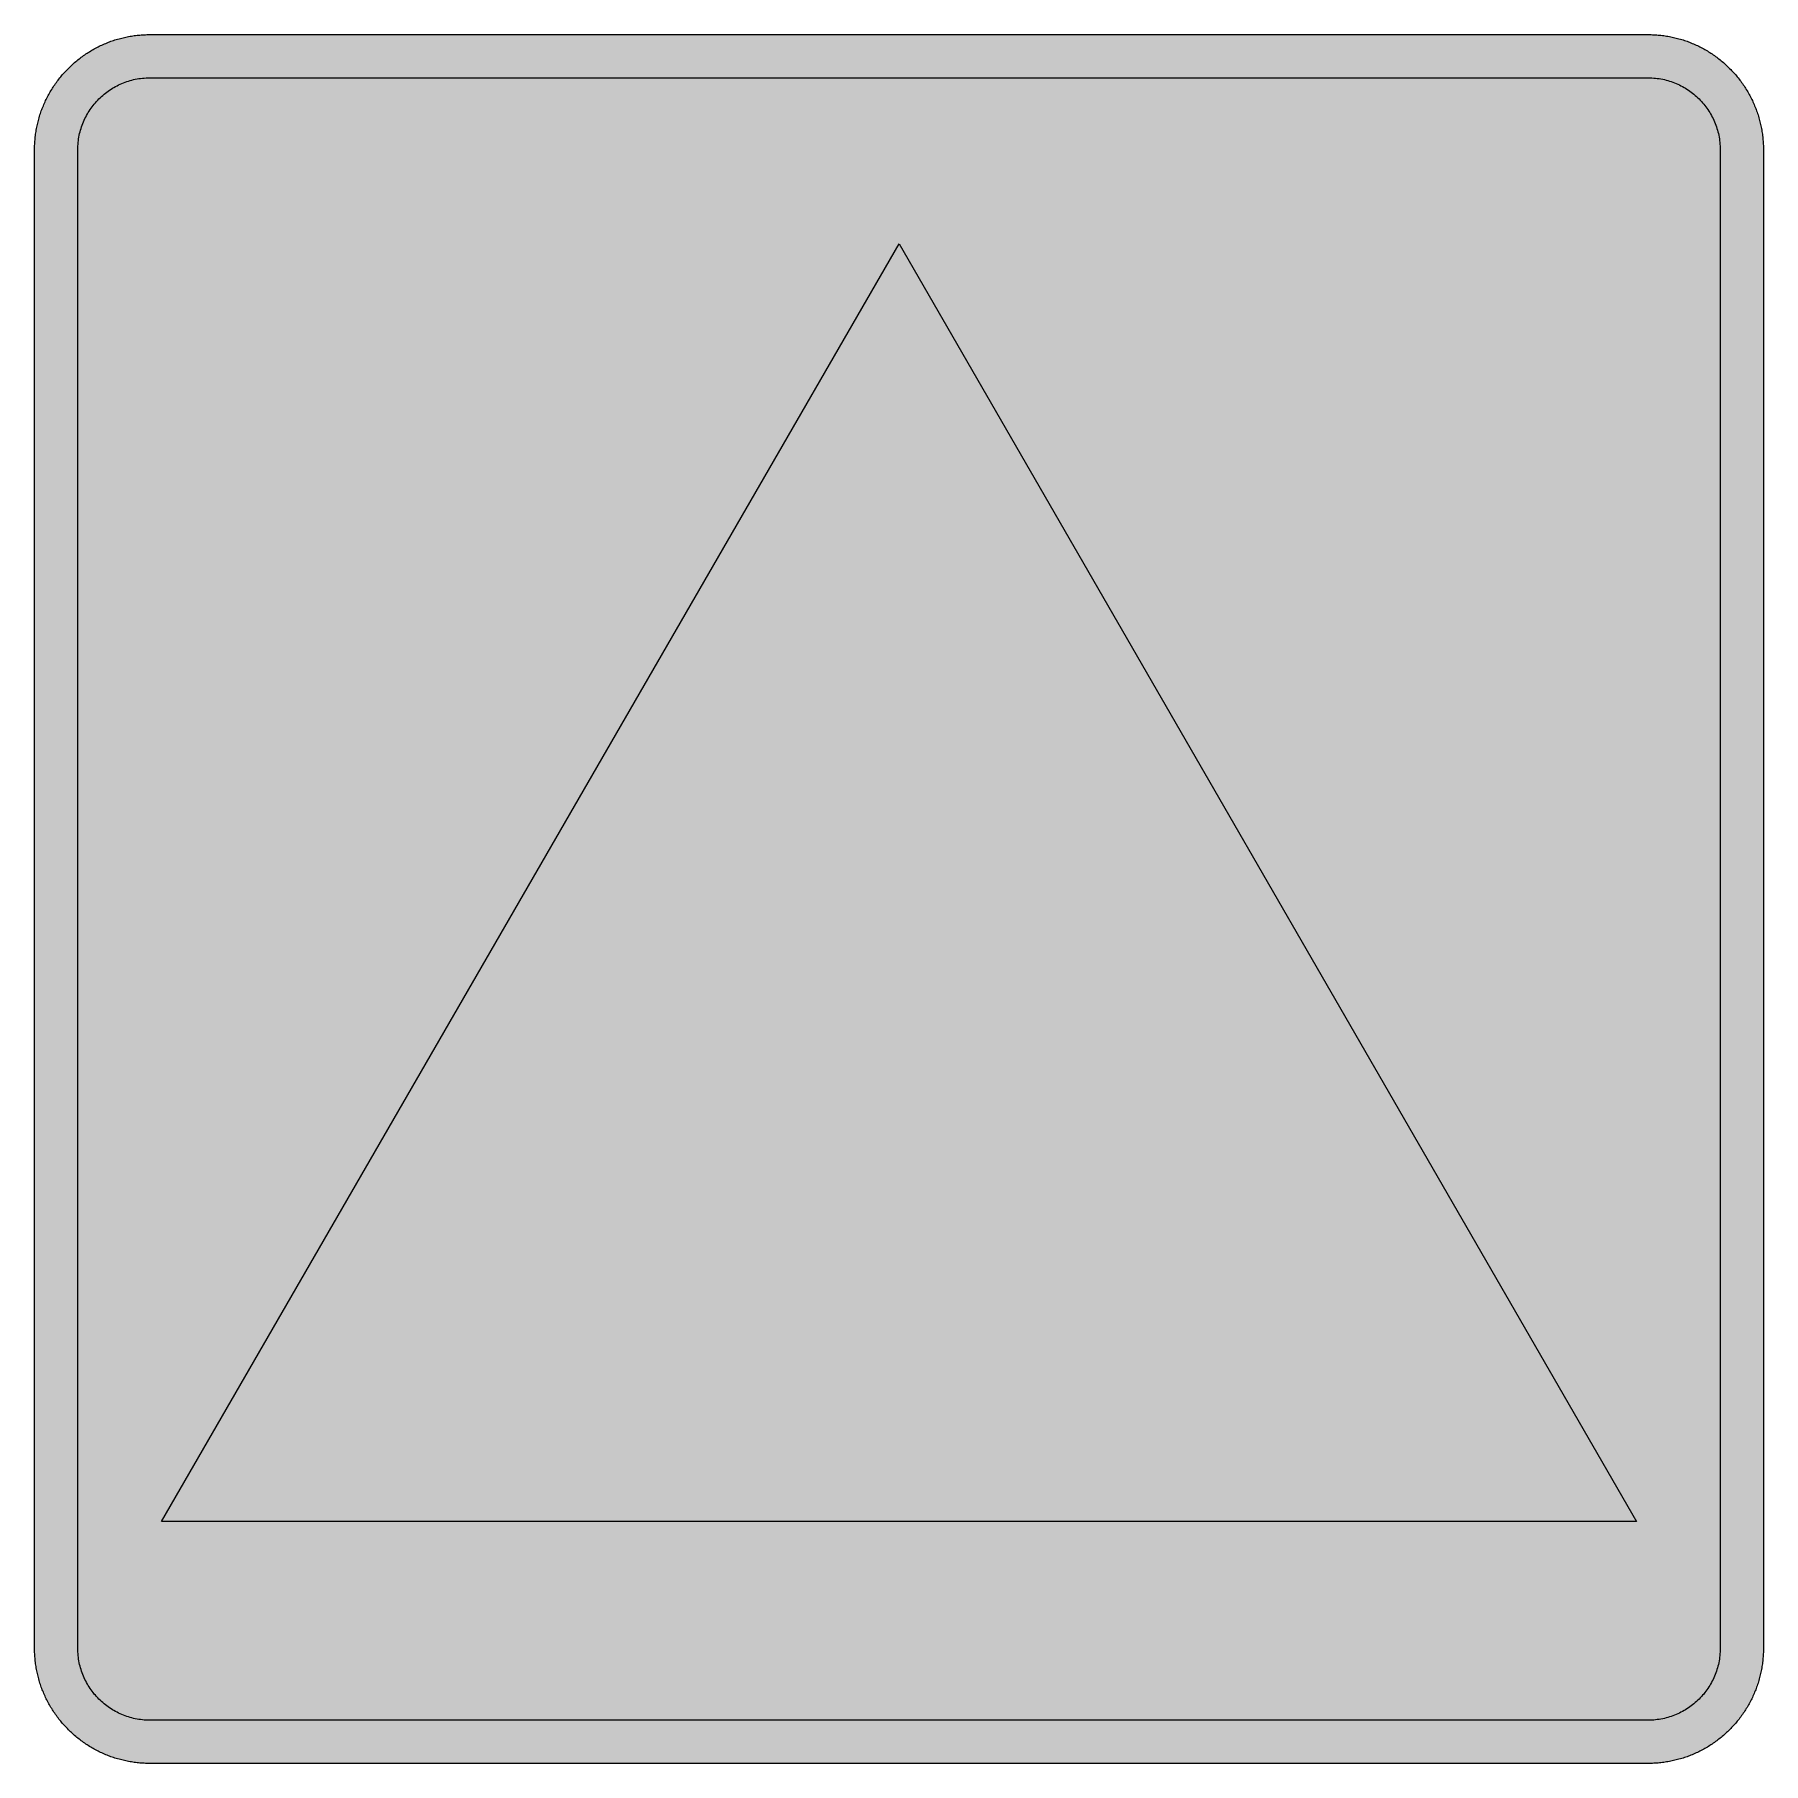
# Model space of a CAD drawing. Header units: millimetres. Extents: x 0 to 212, y 0 to 212.
import ezdxf

# ---------------------------------------------------------------- set-up
doc = ezdxf.new("R2010")
doc.units = ezdxf.units.MM

msp = doc.modelspace()

# ---------------------------------------------------------------- hatches: boundary and pattern name
for color, points in [(254, [(14.1633, 0.0536), (13.9878, 0.0533), (13.8125, 0.0559), (13.6373, 0.061), (13.462, 0.0686), (13.2893, 0.0787), (13.114, 0.0914), (12.9413, 0.1041), (12.7686, 0.1219), (12.5959, 0.1397), (12.4231, 0.16), (12.2504, 0.1829), (12.0777, 0.2057), (11.9075, 0.2337), (11.7373, 0.2616), (11.5672, 0.2921), (11.397, 0.3251), (11.2268, 0.3607), (11.0592, 0.3988), (10.8915, 0.4369), (10.7239, 0.4775), (10.5562, 0.5207), (10.3886, 0.5664), (10.2235, 0.6121), (10.0584, 0.6629), (9.8933, 0.7137), (9.7307, 0.7671), (9.5682, 0.8204), (9.4056, 0.8788), (9.2431, 0.9373), (9.083, 0.9982), (8.923, 1.0617), (8.763, 1.1252), (8.6055, 1.1938), (8.4455, 1.2624), (8.2906, 1.331), (8.1331, 1.4046), (7.9781, 1.4783), (7.8232, 1.5545), (7.6708, 1.6332), (7.5184, 1.7145), (7.366, 1.7958), (7.2161, 1.8796), (7.0663, 1.966), (6.919, 2.0523), (6.7716, 2.1438), (6.6243, 2.2352), (6.4795, 2.3266), (6.3348, 2.4232), (6.19, 2.5197), (6.0477, 2.6187), (5.908, 2.7178), (5.7683, 2.8194), (5.6286, 2.9235), (5.4915, 3.0302), (5.3543, 3.1369), (5.2197, 3.2461), (5.0851, 3.3579), (4.953, 3.4722), (4.8209, 3.5865), (4.6914, 3.7033), (4.5644, 3.8202), (4.4348, 3.9395), (4.3104, 4.0615), (4.1859, 4.1859), (4.0615, 4.3104), (3.9395, 4.4348), (3.8202, 4.5618), (3.7033, 4.6914), (3.5865, 4.8209), (3.4722, 4.953), (3.3579, 5.0851), (3.2487, 5.2197), (3.1369, 5.3543), (3.0302, 5.4915), (2.9235, 5.6286), (2.8194, 5.7683), (2.7178, 5.908), (2.6187, 6.0477), (2.5197, 6.19), (2.4232, 6.3348), (2.3266, 6.477), (2.2352, 6.6243), (2.1438, 6.7691), (2.0523, 6.9164), (1.966, 7.0663), (1.8796, 7.2161), (1.7958, 7.366), (1.7145, 7.5184), (1.6332, 7.6708), (1.5545, 7.8232), (1.4783, 7.9781), (1.4046, 8.1331), (1.331, 8.2906), (1.2598, 8.4455), (1.1913, 8.603), (1.1252, 8.763), (1.0592, 8.923), (0.9982, 9.083), (0.9373, 9.2431), (0.8763, 9.4056), (0.8204, 9.5682), (0.7645, 9.7307), (0.7112, 9.8933), (0.6604, 10.0584), (0.6121, 10.2235), (0.5639, 10.3911), (0.5207, 10.5562), (0.4775, 10.7239), (0.4343, 10.8915), (0.3962, 11.0592), (0.3607, 11.2268), (0.3251, 11.397), (0.2921, 11.5672), (0.2616, 11.7373), (0.2311, 11.9075), (0.2057, 12.0802), (0.1803, 12.2504), (0.1575, 12.4231), (0.1372, 12.5959), (0.1194, 12.7686), (0.1041, 12.9413), (0.0889, 13.1166), (0.0787, 13.2893), (0.0686, 13.4645), (0.061, 13.6373), (0.0559, 13.8125), (0.0508, 13.9878), (0.0508, 14.163), (0.0522, 197.6092), (0.0508, 197.7822), (0.0559, 197.9574), (0.061, 198.1327), (0.0686, 198.308), (0.0787, 198.4807), (0.0889, 198.6559), (0.1041, 198.8287), (0.1194, 199.0014), (0.1372, 199.1741), (0.1575, 199.3468), (0.1803, 199.5195), (0.2057, 199.6923), (0.2311, 199.8624), (0.2616, 200.0326), (0.2921, 200.2028), (0.3251, 200.373), (0.3607, 200.5432), (0.3962, 200.7108), (0.4343, 200.8784), (0.4775, 201.0461), (0.5207, 201.2137), (0.5639, 201.3814), (0.6121, 201.5465), (0.6604, 201.7116), (0.7112, 201.8767), (0.7645, 202.0392), (0.8204, 202.2018), (0.8763, 202.3643), (0.9373, 202.5269), (0.9982, 202.6869), (1.0592, 202.8469), (1.1252, 203.007), (1.1913, 203.1644), (1.2598, 203.3245), (1.331, 203.4794), (1.4046, 203.6369), (1.4783, 203.7918), (1.5545, 203.9468), (1.6332, 204.0992), (1.7145, 204.2516), (1.7958, 204.404), (1.8796, 204.5538), (1.966, 204.7037), (2.0523, 204.851), (2.1438, 204.9983), (2.2352, 205.1456), (2.3266, 205.2904), (2.4232, 205.4352), (2.5197, 205.58), (2.6187, 205.7222), (2.7178, 205.8619), (2.8194, 206.0016), (2.9235, 206.1413), (3.0302, 206.2785), (3.1369, 206.4156), (3.2487, 206.5503), (3.3579, 206.6849), (3.4722, 206.817), (3.5865, 206.949), (3.7033, 207.0786), (3.8202, 207.2056), (3.9395, 207.3351), (4.0615, 207.4596), (4.1859, 207.584), (4.3104, 207.7085), (4.4348, 207.8304), (4.5644, 207.9498), (4.6914, 208.0666), (4.8209, 208.1835), (4.953, 208.2978), (5.0851, 208.4121), (5.2197, 208.5213), (5.3543, 208.6331), (5.4915, 208.7397), (5.6286, 208.8464), (5.7683, 208.9506), (5.908, 209.0522), (6.0477, 209.1512), (6.19, 209.2503), (6.3348, 209.3468), (6.4795, 209.4433), (6.6243, 209.5348), (6.7716, 209.6262), (6.919, 209.7176), (7.0663, 209.804), (7.2161, 209.8904), (7.366, 209.9742), (7.5184, 210.0555), (7.6708, 210.1367), (7.8232, 210.2155), (7.9781, 210.2917), (8.1331, 210.3653), (8.2906, 210.439), (8.4455, 210.5101), (8.6055, 210.5787), (8.763, 210.6447), (8.923, 210.7108), (9.083, 210.7717), (9.2431, 210.8327), (9.4056, 210.8937), (9.5682, 210.9495), (9.7307, 211.0054), (9.8933, 211.0588), (10.0584, 211.1096), (10.2235, 211.1578), (10.3886, 211.2061), (10.5562, 211.2493), (10.7239, 211.2924), (10.8915, 211.3356), (11.0592, 211.3737), (11.2268, 211.4093), (11.397, 211.4448), (11.5672, 211.4779), (11.7373, 211.5083), (11.9075, 211.5388), (12.0777, 211.5642), (12.2504, 211.5896), (12.4231, 211.6125), (12.5959, 211.6328), (12.7686, 211.6506), (12.9413, 211.6658), (13.114, 211.6811), (13.2893, 211.6912), (13.462, 211.7014), (13.6373, 211.709), (13.8125, 211.7141), (13.9878, 211.7192), (14.163, 211.7192), (197.6078, 211.7203), (197.7822, 211.7192), (197.9574, 211.7141), (198.1327, 211.709), (198.3054, 211.7014), (198.4807, 211.6912), (198.6534, 211.6811), (198.8287, 211.6658), (199.0014, 211.6506), (199.1741, 211.6328), (199.3468, 211.6125), (199.5195, 211.5896), (199.6897, 211.5642), (199.8624, 211.5388), (200.0326, 211.5083), (200.2028, 211.4779), (200.373, 211.4448), (200.5432, 211.4093), (200.7108, 211.3737), (200.8784, 211.3356), (201.0461, 211.2924), (201.2137, 211.2493), (201.3788, 211.2061), (201.5465, 211.1578), (201.7116, 211.1096), (201.8767, 211.0588), (202.0392, 211.0054), (202.2018, 210.9495), (202.3643, 210.8937), (202.5269, 210.8327), (202.6869, 210.7717), (202.8469, 210.7108), (203.007, 210.6447), (203.167, 210.5787), (203.3245, 210.5101), (203.4794, 210.439), (203.6369, 210.3653), (203.7918, 210.2917), (203.9468, 210.2155), (204.0992, 210.1367), (204.2516, 210.0555), (204.404, 209.9742), (204.5538, 209.8904), (204.7037, 209.804), (204.8535, 209.7176), (205.0009, 209.6262), (205.1456, 209.5348), (205.293, 209.4433), (205.4352, 209.3468), (205.58, 209.2503), (205.7222, 209.1512), (205.8619, 209.0522), (206.0016, 208.9506), (206.1413, 208.8464), (206.2785, 208.7397), (206.4156, 208.6331), (206.5503, 208.5213), (206.6849, 208.4121), (206.817, 208.2978), (206.949, 208.1835), (207.0786, 208.0666), (207.2081, 207.9498), (207.3351, 207.8304), (207.4596, 207.7085), (207.584, 207.584), (207.7085, 207.4596), (207.8304, 207.3351), (207.9498, 207.2056), (208.0666, 207.0786), (208.1835, 206.949), (208.2978, 206.817), (208.4121, 206.6849), (208.5238, 206.5503), (208.6331, 206.4156), (208.7397, 206.2785), (208.8464, 206.1413), (208.9506, 206.0016), (209.0522, 205.8619), (209.1512, 205.7222), (209.2503, 205.58), (209.3468, 205.4352), (209.4433, 205.2904), (209.5348, 205.1456), (209.6262, 204.9983), (209.7176, 204.851), (209.804, 204.7037), (209.8904, 204.5538), (209.9742, 204.404), (210.0555, 204.2516), (210.1367, 204.0992), (210.2155, 203.9468), (210.2917, 203.7918), (210.3653, 203.6369), (210.439, 203.4794), (210.5076, 203.3245), (210.5762, 203.1644), (210.6447, 203.007), (210.7082, 202.8469), (210.7717, 202.6869), (210.8327, 202.5269), (210.8911, 202.3643), (210.9495, 202.2018), (211.0029, 202.0392), (211.0562, 201.8767), (211.107, 201.7116), (211.1578, 201.5465), (211.2035, 201.3814), (211.2493, 201.2137), (211.2924, 201.0461), (211.3331, 200.8784), (211.3712, 200.7108), (211.4093, 200.5432), (211.4448, 200.373), (211.4779, 200.2028), (211.5083, 200.0326), (211.5363, 199.8624), (211.5642, 199.6923), (211.5871, 199.5195), (211.6099, 199.3468), (211.6303, 199.1741), (211.648, 199.0014), (211.6658, 198.8287), (211.6785, 198.6559), (211.6912, 198.4807), (211.7014, 198.308), (211.709, 198.1327), (211.7141, 197.9574), (211.7166, 197.7822), (211.7166, 197.6069), (211.7189, 14.1647), (211.7166, 13.9878), (211.7141, 13.8125), (211.709, 13.6373), (211.7014, 13.4645), (211.6912, 13.2893), (211.6785, 13.1166), (211.6658, 12.9413), (211.648, 12.7686), (211.6303, 12.5959), (211.6099, 12.4231), (211.5871, 12.2504), (211.5642, 12.0802), (211.5363, 11.9075), (211.5083, 11.7373), (211.4779, 11.5672), (211.4448, 11.397), (211.4093, 11.2268), (211.3712, 11.0592), (211.3331, 10.8915), (211.2924, 10.7239), (211.2493, 10.5562), (211.2035, 10.3911), (211.1578, 10.2235), (211.107, 10.0584), (211.0562, 9.8933), (211.0029, 9.7307), (210.9495, 9.5682), (210.8911, 9.4056), (210.8327, 9.2431), (210.7717, 9.083), (210.7082, 8.923), (210.6447, 8.763), (210.5762, 8.603), (210.5076, 8.4455), (210.439, 8.2906), (210.3653, 8.1331), (210.2917, 7.9781), (210.2155, 7.8232), (210.1367, 7.6708), (210.0555, 7.5184), (209.9742, 7.366), (209.8904, 7.2161), (209.804, 7.0663), (209.7176, 6.9164), (209.6262, 6.7691), (209.5348, 6.6243), (209.4433, 6.477), (209.3468, 6.3348), (209.2503, 6.19), (209.1512, 6.0477), (209.0522, 5.908), (208.9506, 5.7683), (208.8464, 5.6286), (208.7397, 5.4915), (208.6331, 5.3543), (208.5238, 5.2197), (208.4121, 5.0851), (208.2978, 4.953), (208.1835, 4.8209), (208.0666, 4.6914), (207.9498, 4.5618), (207.8304, 4.4348), (207.7085, 4.3104), (207.584, 4.1859), (207.4596, 4.0615), (207.3351, 3.9395), (207.2081, 3.8202), (207.0786, 3.7033), (206.949, 3.5865), (206.817, 3.4722), (206.6849, 3.3579), (206.5503, 3.2461), (206.4156, 3.1369), (206.2785, 3.0302), (206.1413, 2.9235), (206.0016, 2.8194), (205.8619, 2.7178), (205.7222, 2.6187), (205.58, 2.5197), (205.4352, 2.4232), (205.293, 2.3266), (205.1456, 2.2352), (205.0009, 2.1438), (204.8535, 2.0523), (204.7037, 1.966), (204.5538, 1.8796), (204.404, 1.7958), (204.2516, 1.7145), (204.0992, 1.6332), (203.9468, 1.5545), (203.7918, 1.4783), (203.6369, 1.4046), (203.4794, 1.331), (203.3245, 1.2624), (203.167, 1.1938), (203.007, 1.1252), (202.8469, 1.0617), (202.6869, 0.9982), (202.5269, 0.9373), (202.3643, 0.8788), (202.2018, 0.8204), (202.0392, 0.7671), (201.8767, 0.7137), (201.7116, 0.6629), (201.5465, 0.6121), (201.3788, 0.5664), (201.2137, 0.5207), (201.0461, 0.4775), (200.8784, 0.4369), (200.7108, 0.3988), (200.5432, 0.3607), (200.373, 0.3251), (200.2028, 0.2921), (200.0326, 0.2616), (199.8624, 0.2337), (199.6897, 0.2057), (199.5195, 0.1829), (199.3468, 0.16), (199.1741, 0.1397), (199.0014, 0.1219), (198.8287, 0.1041), (198.6534, 0.0914), (198.4807, 0.0787), (198.3054, 0.0686), (198.1327, 0.061), (197.9574, 0.0559), (197.7822, 0.0533), (197.6069, 0.0533)]), (144, [(14.1633, 5.3453), (13.9344, 5.3467), (13.7084, 5.3543), (13.4849, 5.3696), (13.2613, 5.3899), (13.0378, 5.4153), (12.8194, 5.4458), (12.6009, 5.4813), (12.385, 5.522), (12.1717, 5.5702), (11.9583, 5.621), (11.7475, 5.6794), (11.5392, 5.7404), (11.3335, 5.8064), (11.1303, 5.8801), (10.9296, 5.9563), (10.729, 6.0376), (10.5334, 6.1239), (10.3378, 6.2128), (10.1473, 6.3094), (9.9593, 6.4084), (9.7714, 6.5126), (9.5885, 6.6218), (9.4082, 6.7335), (9.2304, 6.8504), (9.0576, 6.9698), (8.8849, 7.0968), (8.7173, 7.2238), (8.5522, 7.3584), (8.3896, 7.4955), (8.2321, 7.6352), (8.0772, 7.78), (7.9273, 7.9273), (7.7775, 8.0772), (7.6352, 8.2321), (7.493, 8.3922), (7.3558, 8.5522), (7.2238, 8.7173), (7.0942, 8.8875), (6.9698, 9.0576), (6.8504, 9.2329), (6.7335, 9.4107), (6.6192, 9.591), (6.5126, 9.7739), (6.4084, 9.9593), (6.3068, 10.1473), (6.2128, 10.3403), (6.1214, 10.5334), (6.035, 10.7315), (5.9538, 10.9296), (5.8776, 11.1303), (5.8064, 11.3335), (5.7404, 11.5418), (5.6769, 11.75), (5.621, 11.9583), (5.5677, 12.1717), (5.522, 12.385), (5.4813, 12.6009), (5.4432, 12.8194), (5.4127, 13.0404), (5.3873, 13.2613), (5.3696, 13.4849), (5.3543, 13.7084), (5.3467, 13.937), (5.3416, 14.163), (5.3439, 197.6092), (5.3467, 197.8355), (5.3543, 198.0616), (5.3696, 198.2851), (5.3873, 198.5086), (5.4127, 198.7321), (5.4432, 198.9506), (5.4813, 199.169), (5.522, 199.3849), (5.5677, 199.5983), (5.621, 199.8116), (5.6769, 200.0225), (5.7404, 200.2307), (5.8064, 200.4365), (5.8776, 200.6397), (5.9538, 200.8403), (6.035, 201.041), (6.1214, 201.2366), (6.2128, 201.4322), (6.3068, 201.6227), (6.4084, 201.8106), (6.5126, 201.9986), (6.6192, 202.1815), (6.7335, 202.3618), (6.8504, 202.5396), (6.9698, 202.7123), (7.0942, 202.885), (7.2238, 203.0527), (7.3558, 203.2178), (7.493, 203.3803), (7.6352, 203.5378), (7.7775, 203.6928), (7.9273, 203.8426), (8.0772, 203.9925), (8.2321, 204.1347), (8.3896, 204.277), (8.5522, 204.4141), (8.7173, 204.5462), (8.8849, 204.6757), (9.0576, 204.8002), (9.2304, 204.9196), (9.4082, 205.0364), (9.5885, 205.1507), (9.7714, 205.2574), (9.9593, 205.3615), (10.1473, 205.4631), (10.3378, 205.5571), (10.5334, 205.6486), (10.729, 205.7349), (10.9296, 205.8162), (11.1303, 205.8924), (11.3335, 205.9635), (11.5392, 206.0296), (11.7475, 206.0931), (11.9583, 206.1489), (12.1717, 206.2023), (12.385, 206.248), (12.6009, 206.2886), (12.8194, 206.3267), (13.0378, 206.3572), (13.2613, 206.3826), (13.4849, 206.4004), (13.7084, 206.4156), (13.9344, 206.4233), (14.163, 206.4283), (197.6078, 206.4286), (197.833, 206.4233), (198.0616, 206.4156), (198.2851, 206.4004), (198.5086, 206.3826), (198.7296, 206.3572), (198.9506, 206.3267), (199.169, 206.2886), (199.3849, 206.248), (199.5983, 206.2023), (199.8116, 206.1489), (200.0199, 206.0931), (200.2282, 206.0296), (200.4365, 205.9635), (200.6397, 205.8924), (200.8403, 205.8162), (201.0385, 205.7349), (201.2366, 205.6486), (201.4296, 205.5571), (201.6227, 205.4631), (201.8106, 205.3615), (201.996, 205.2574), (202.1789, 205.1507), (202.3593, 205.0364), (202.5371, 204.9196), (202.7123, 204.8002), (202.8825, 204.6757), (203.0527, 204.5462), (203.2178, 204.4141), (203.3778, 204.277), (203.5378, 204.1347), (203.6928, 203.9925), (203.8426, 203.8426), (203.9899, 203.6928), (204.1347, 203.5378), (204.2744, 203.3803), (204.4116, 203.2178), (204.5462, 203.0527), (204.6732, 202.885), (204.8002, 202.7123), (204.9196, 202.5396), (205.0364, 202.3618), (205.1482, 202.1815), (205.2574, 201.9986), (205.3615, 201.8106), (205.4606, 201.6227), (205.5571, 201.4322), (205.646, 201.2366), (205.7324, 201.041), (205.8137, 200.8403), (205.8899, 200.6397), (205.9635, 200.4365), (206.0296, 200.2307), (206.0905, 200.0225), (206.1489, 199.8116), (206.1997, 199.5983), (206.248, 199.3849), (206.2886, 199.169), (206.3242, 198.9506), (206.3547, 198.7321), (206.3801, 198.5086), (206.4004, 198.2851), (206.4156, 198.0616), (206.4233, 197.8355), (206.4258, 197.6069), (206.4272, 14.1647), (206.4233, 13.937), (206.4156, 13.7084), (206.4004, 13.4849), (206.3801, 13.2613), (206.3547, 13.0404), (206.3242, 12.8194), (206.2886, 12.6009), (206.248, 12.385), (206.1997, 12.1717), (206.1489, 11.9583), (206.0905, 11.75), (206.0296, 11.5418), (205.9635, 11.3335), (205.8899, 11.1303), (205.8137, 10.9296), (205.7324, 10.7315), (205.646, 10.5334), (205.5571, 10.3403), (205.4606, 10.1473), (205.3615, 9.9593), (205.2574, 9.7739), (205.1482, 9.591), (205.0364, 9.4107), (204.9196, 9.2329), (204.8002, 9.0576), (204.6732, 8.8875), (204.5462, 8.7173), (204.4116, 8.5522), (204.2744, 8.3922), (204.1347, 8.2321), (203.9899, 8.0772), (203.8426, 7.9273), (203.6928, 7.78), (203.5378, 7.6352), (203.3778, 7.4955), (203.2178, 7.3584), (203.0527, 7.2238), (202.8825, 7.0968), (202.7123, 6.9698), (202.5371, 6.8504), (202.3593, 6.7335), (202.1789, 6.6218), (201.996, 6.5126), (201.8106, 6.4084), (201.6227, 6.3094), (201.4296, 6.2128), (201.2366, 6.1239), (201.0385, 6.0376), (200.8403, 5.9563), (200.6397, 5.8801), (200.4365, 5.8064), (200.2282, 5.7404), (200.0199, 5.6794), (199.8116, 5.621), (199.5983, 5.5702), (199.3849, 5.522), (199.169, 5.4813), (198.9506, 5.4458), (198.7296, 5.4153), (198.5086, 5.3899), (198.2851, 5.3696), (198.0616, 5.3543), (197.833, 5.3467), (197.6069, 5.3442)]), (254, [(15.5744, 29.6869), (105.8855, 186.1093), (196.1967, 29.6869)])]:
    msp.add_hatch(color=color).paths.add_polyline_path(points)
h = msp.add_hatch(color=59)
h.paths.add_polyline_path([(112.2355, 122.4675), (119.1948, 122.4675), (119.3673, 122.4636), (119.54, 122.4585), (119.7127, 122.4509), (119.8829, 122.4382), (120.0556, 122.4229), (120.2233, 122.4026), (120.3935, 122.3823), (120.5611, 122.3543), (120.7287, 122.3264), (120.8938, 122.2934), (121.0589, 122.2578), (121.224, 122.2197), (121.3866, 122.1765), (121.5492, 122.1334), (121.7092, 122.0851), (121.8692, 122.0318), (122.0267, 121.9784), (122.1842, 121.92), (122.3391, 121.8616), (122.4915, 121.7981), (122.6464, 121.7295), (122.7963, 121.6609), (122.9462, 121.5898), (123.0935, 121.5136), (123.2408, 121.4349), (123.3856, 121.3561), (123.5278, 121.2723), (123.6701, 121.1859), (123.8098, 121.097), (123.9469, 121.0056), (124.0841, 120.9116), (124.2162, 120.8126), (124.3508, 120.7135), (124.4803, 120.6119), (124.6073, 120.5078), (124.7343, 120.4011), (124.8588, 120.2919), (124.9807, 120.1776), (125.1001, 120.0633), (125.2195, 119.9464), (125.3338, 119.827), (125.4481, 119.7051), (125.5573, 119.5832), (125.6665, 119.4562), (125.7732, 119.3292), (125.8773, 119.1971), (125.9764, 119.065), (126.0754, 118.9304), (126.172, 118.7933), (126.2659, 118.6536), (126.3574, 118.5113), (126.4463, 118.3691), (126.5301, 118.2243), (126.6139, 118.077), (126.6927, 117.9271), (126.7714, 117.7773), (126.8451, 117.6223), (126.9162, 117.4674), (126.9848, 117.3124), (127.0508, 117.1524), (127.1118, 116.9924), (127.1727, 116.8298), (127.2286, 116.6673), (127.2819, 116.5022), (133.4301, 96.6442), (133.4948, 96.6572), (133.5583, 96.6699), (133.6243, 96.6826), (133.6878, 96.6953), (133.7539, 96.7054), (133.8199, 96.7181), (133.8834, 96.7308), (133.9494, 96.741), (134.0155, 96.7537), (134.079, 96.7638), (134.145, 96.7765), (134.2111, 96.7867), (134.2746, 96.7969), (134.3406, 96.807), (134.4066, 96.8172), (134.4727, 96.8273), (134.5362, 96.8375), (134.6022, 96.8477), (134.6683, 96.8553), (134.7343, 96.8654), (134.7978, 96.8756), (134.8638, 96.8832), (134.9299, 96.8908), (134.9959, 96.901), (135.062, 96.9086), (135.128, 96.9162), (135.1915, 96.9239), (135.2575, 96.9315), (135.3236, 96.9391), (135.3896, 96.9467), (135.4557, 96.9543), (135.5217, 96.9594), (135.5877, 96.967), (135.6538, 96.9721), (135.7198, 96.9797), (135.7833, 96.9848), (135.8494, 96.9899), (135.9154, 96.995), (135.9814, 97.0026), (136.0475, 97.0077), (136.1135, 97.0102), (136.1796, 97.0153), (136.2456, 97.0204), (136.3116, 97.0255), (136.3777, 97.028), (136.4437, 97.0331), (136.5098, 97.0356), (136.5758, 97.0407), (136.6418, 97.0432), (136.7079, 97.0458), (136.7739, 97.0483), (136.84, 97.0509), (136.906, 97.0534), (136.972, 97.0559), (137.0381, 97.0585), (137.1041, 97.0585), (137.1702, 97.061), (137.2362, 97.0636), (137.3022, 97.0636), (137.3683, 97.0636), (137.4369, 97.0661), (137.5029, 97.0661), (137.5689, 97.0661), (137.635, 97.0661), (137.8966, 97.0636), (138.1608, 97.0585), (138.4224, 97.0509), (138.684, 97.0407), (138.9456, 97.0255), (139.2072, 97.0077), (139.4663, 96.9874), (139.7254, 96.962), (139.987, 96.934), (140.2436, 96.9035), (140.5026, 96.8705), (140.7592, 96.835), (141.0183, 96.7943), (141.2723, 96.7511), (141.5288, 96.7054), (141.7828, 96.6546), (142.0368, 96.6038), (142.2908, 96.5479), (142.5423, 96.4895), (142.7937, 96.4286), (143.0452, 96.3625), (143.2941, 96.2965), (143.543, 96.2254), (143.7919, 96.1517), (144.0383, 96.0755), (144.2822, 95.9942), (144.5285, 95.9129), (144.7724, 95.8266), (145.0137, 95.7377), (145.255, 95.6462), (145.4963, 95.5523), (145.735, 95.4557), (145.9738, 95.3541), (146.21, 95.25), (146.4462, 95.1459), (146.6799, 95.0366), (146.9111, 94.9249), (147.1422, 94.8106), (147.3733, 94.6912), (147.6019, 94.5718), (147.8305, 94.4499), (148.0566, 94.3229), (148.2801, 94.1934), (148.5036, 94.0638), (148.7246, 93.9292), (148.9431, 93.792), (149.1615, 93.6523), (149.3774, 93.5101), (149.5933, 93.3628), (149.8067, 93.2155), (150.0175, 93.0656), (150.2283, 92.9132), (150.4366, 92.7557), (150.6423, 92.5982), (150.8481, 92.4357), (151.0487, 92.2731), (151.2519, 92.1055), (151.45, 91.9353), (151.6456, 91.7651), (151.8412, 91.5899), (152.0342, 91.4121), (152.2273, 91.2343), (152.4152, 91.0514), (152.6032, 90.866), (152.7886, 90.678), (152.969, 90.49), (153.1493, 90.2995), (153.3271, 90.1065), (153.4998, 89.9109), (153.6725, 89.7128), (153.8427, 89.5147), (154.0078, 89.314), (154.1729, 89.1108), (154.3329, 88.9051), (154.493, 88.6993), (154.6479, 88.4911), (154.8028, 88.2828), (154.9527, 88.0694), (155.1, 87.8561), (155.2448, 87.6427), (155.387, 87.4243), (155.5267, 87.2084), (155.6639, 86.9874), (155.7985, 86.7664), (155.9306, 86.5429), (156.0601, 86.3194), (156.1846, 86.0933), (156.3091, 85.8647), (156.4284, 85.6361), (156.5453, 85.4075), (156.6596, 85.1764), (156.7713, 84.9427), (156.8806, 84.709), (156.9872, 84.4728), (157.0888, 84.2366), (157.1904, 83.9978), (157.287, 83.759), (157.3809, 83.5203), (157.4724, 83.279), (157.5613, 83.0351), (157.6476, 82.7913), (157.7289, 82.5475), (157.8102, 82.3011), (157.8864, 82.0547), (157.9601, 81.8083), (158.0312, 81.5594), (158.0972, 81.3079), (158.1633, 81.059), (158.2242, 80.8076), (158.2826, 80.5536), (158.3385, 80.3021), (158.3893, 80.0481), (158.4401, 79.7941), (158.4858, 79.5376), (158.529, 79.281), (158.5697, 79.0245), (158.6052, 78.7679), (158.6408, 78.5089), (158.6713, 78.2498), (158.6967, 77.9907), (158.7221, 77.7316), (158.7424, 77.47), (158.7602, 77.2109), (158.7754, 76.9493), (158.7856, 76.6877), (158.7932, 76.4261), (158.7983, 76.1619), (158.8008, 75.9003), (158.7983, 75.6361), (158.7932, 75.3745), (158.7856, 75.1129), (158.7754, 74.8487), (158.7602, 74.5896), (158.7424, 74.328), (158.7221, 74.0664), (158.6967, 73.8073), (158.6713, 73.5482), (158.6408, 73.2892), (158.6052, 73.0301), (158.5697, 72.7735), (158.529, 72.517), (158.4858, 72.2605), (158.4401, 72.0039), (158.3893, 71.7499), (158.3385, 71.4959), (158.2826, 71.2445), (158.2242, 70.9905), (158.1633, 70.739), (158.0972, 70.4901), (158.0312, 70.2386), (157.9601, 69.9897), (157.8864, 69.7433), (157.8102, 69.4969), (157.7289, 69.2506), (157.6476, 69.0067), (157.5613, 68.7629), (157.4724, 68.519), (157.3809, 68.2777), (157.287, 68.039), (157.1904, 67.7977), (157.0888, 67.5615), (156.9872, 67.3252), (156.8806, 67.089), (156.7713, 66.8553), (156.6596, 66.6217), (156.5453, 66.3905), (156.4284, 66.1594), (156.3091, 65.9308), (156.1846, 65.7047), (156.0601, 65.4787), (155.9306, 65.2551), (155.7985, 65.0316), (155.6639, 64.8106), (155.5267, 64.5897), (155.387, 64.3712), (155.2448, 64.1553), (155.1, 63.9394), (154.9527, 63.7261), (154.8028, 63.5152), (154.6479, 63.307), (154.493, 63.0987), (154.3329, 62.8904), (154.1729, 62.6872), (154.0078, 62.484), (153.8427, 62.2833), (153.6725, 62.0852), (153.4998, 61.8871), (153.3271, 61.6915), (153.1493, 61.4985), (152.969, 61.308), (152.7886, 61.1175), (152.6032, 60.9321), (152.4152, 60.7466), (152.2273, 60.5638), (152.0342, 60.3834), (151.8412, 60.2082), (151.6456, 60.0329), (151.45, 59.8602), (151.2519, 59.6925), (151.0487, 59.5249), (150.8481, 59.3623), (150.6423, 59.1998), (150.4366, 59.0423), (150.2283, 58.8848), (150.0175, 58.7324), (149.8067, 58.5826), (149.5933, 58.4327), (149.3774, 58.2879), (149.1615, 58.1457), (148.9431, 58.006), (148.7246, 57.8688), (148.5036, 57.7342), (148.2801, 57.6047), (148.0566, 57.4751), (147.8305, 57.3481), (147.6019, 57.2262), (147.3733, 57.1068), (147.1422, 56.9874), (146.9111, 56.8731), (146.6799, 56.7614), (146.4462, 56.6522), (146.21, 56.548), (145.9738, 56.4439), (145.735, 56.3448), (145.4963, 56.2458), (145.255, 56.1518), (145.0137, 56.0603), (144.7724, 55.9714), (144.5285, 55.8876), (144.2822, 55.8038), (144.0383, 55.7251), (143.7919, 55.6489), (143.543, 55.5752), (143.2941, 55.5041), (143.0452, 55.4355), (142.7937, 55.372), (142.5423, 55.3085), (142.2908, 55.2501), (142.0368, 55.1967), (141.7828, 55.1434), (141.5288, 55.0951), (141.2723, 55.0469), (141.0183, 55.0037), (140.7592, 54.9656), (140.5026, 54.9275), (140.2436, 54.8945), (139.987, 54.864), (139.7254, 54.8361), (139.4663, 54.8132), (139.2072, 54.7903), (138.9456, 54.7726), (138.684, 54.7599), (138.4224, 54.7472), (138.1608, 54.7395), (137.8966, 54.7345), (137.635, 54.7319), (137.3708, 54.7345), (137.1092, 54.7395), (136.8476, 54.7472), (136.586, 54.7599), (136.3243, 54.7726), (136.0627, 54.7903), (135.8036, 54.8132), (135.542, 54.8361), (135.2829, 54.864), (135.0239, 54.8945), (134.7673, 54.9275), (134.5082, 54.9656), (134.2517, 55.0037), (133.9952, 55.0469), (133.7412, 55.0951), (133.4872, 55.1434), (133.2332, 55.1967), (132.9792, 55.2501), (132.7277, 55.3085), (132.4762, 55.372), (132.2248, 55.4355), (131.9759, 55.5041), (131.7269, 55.5752), (131.478, 55.6489), (131.2316, 55.7251), (130.9878, 55.8038), (130.7414, 55.8876), (130.4976, 55.9714), (130.2563, 56.0603), (130.015, 56.1518), (129.7737, 56.2458), (129.5349, 56.3448), (129.2962, 56.4439), (129.0599, 56.548), (128.8263, 56.6522), (128.59, 56.7614), (128.3589, 56.8731), (128.1278, 56.9874), (127.8966, 57.1068), (127.668, 57.2262), (127.442, 57.3481), (127.2159, 57.4751), (126.9898, 57.6047), (126.7689, 57.7342), (126.5453, 57.8688), (126.3269, 58.006), (126.1085, 58.1457), (125.8926, 58.2879), (125.6767, 58.4327), (125.4633, 58.5826), (125.2525, 58.7324), (125.0417, 58.8848), (124.8334, 59.0423), (124.6276, 59.1998), (124.4219, 59.3623), (124.2212, 59.5249), (124.0206, 59.6925), (123.8199, 59.8602), (123.6243, 60.0329), (123.4288, 60.2082), (123.2357, 60.3834), (123.0452, 60.5638), (122.8547, 60.7466), (122.6668, 60.9321), (122.4839, 61.1175), (122.301, 61.308), (122.1207, 61.4985), (121.9429, 61.6915), (121.7701, 61.8871), (121.5974, 62.0852), (121.4272, 62.2833), (121.2621, 62.484), (121.097, 62.6872), (120.937, 62.8904), (120.777, 63.0987), (120.6221, 63.307), (120.4697, 63.5152), (120.3173, 63.7261), (120.1699, 63.9394), (120.0252, 64.1553), (119.8829, 64.3712), (119.7432, 64.5897), (119.6061, 64.8106), (119.4714, 65.0316), (119.3394, 65.2551), (119.2098, 65.4787), (119.0854, 65.7047), (118.9609, 65.9308), (118.8415, 66.1594), (118.7247, 66.3905), (118.6104, 66.6217), (118.4986, 66.8553), (118.3894, 67.089), (118.2827, 67.3252), (118.1786, 67.5615), (118.0795, 67.7977), (117.983, 68.039), (117.8865, 68.2777), (117.795, 68.519), (117.7087, 68.7629), (117.6223, 69.0067), (117.5385, 69.2506), (117.4598, 69.4969), (117.3836, 69.7433), (117.3099, 69.9897), (117.2388, 70.2386), (117.1702, 70.4901), (117.1067, 70.739), (117.0457, 70.9905), (116.9873, 71.2445), (116.9314, 71.4959), (116.8781, 71.7499), (116.8298, 72.0039), (116.7816, 72.2605), (116.7384, 72.517), (116.7003, 72.7735), (116.6622, 73.0301), (116.6292, 73.2892), (116.5987, 73.5482), (116.5708, 73.8073), (116.5479, 74.0664), (116.525, 74.328), (116.5073, 74.5896), (116.4946, 74.8487), (116.4819, 75.1129), (116.4742, 75.3745), (116.4692, 75.6361), (116.4666, 75.9003), (116.4692, 76.0933), (116.4717, 76.2889), (116.4768, 76.4845), (116.4819, 76.6775), (116.4895, 76.8731), (116.4996, 77.0661), (116.5123, 77.2592), (116.525, 77.4522), (116.5403, 77.6478), (116.5555, 77.8408), (116.5758, 78.0339), (116.5962, 78.2244), (116.619, 78.4174), (116.6419, 78.6105), (116.6673, 78.801), (116.6952, 78.9915), (116.7232, 79.1845), (116.7562, 79.375), (116.7867, 79.5655), (116.8222, 79.756), (116.8578, 79.944), (116.8959, 80.1345), (116.934, 80.3224), (116.9772, 80.5104), (117.0203, 80.7009), (117.0635, 80.8863), (117.1092, 81.0743), (117.1575, 81.2622), (117.2083, 81.4476), (117.2591, 81.6331), (117.3124, 81.8185), (117.3683, 82.0039), (117.4242, 82.1893), (117.4826, 82.3722), (117.541, 82.5551), (117.6045, 82.738), (117.6655, 82.9208), (117.7315, 83.1012), (117.7976, 83.2841), (117.8662, 83.4644), (117.9347, 83.6447), (118.0084, 83.8225), (118.0795, 84.0029), (118.1557, 84.1807), (118.2319, 84.3585), (118.3107, 84.5337), (118.3894, 84.7115), (118.4707, 84.8868), (118.5545, 85.0595), (118.6383, 85.2348), (118.7247, 85.4075), (118.811, 85.5802), (118.9025, 85.7529), (118.9914, 85.9231), (119.0854, 86.0933), (119.1793, 86.2635), (119.2759, 86.4311), (119.3724, 86.6013), (119.4714, 86.7664), (119.573, 86.934), (119.6746, 87.0991), (119.7788, 87.2642), (119.8829, 87.4268), (119.9896, 87.5894), (120.0988, 87.7519), (120.208, 87.9145), (120.3198, 88.072), (120.4316, 88.232), (120.5459, 88.3895), (120.6627, 88.5444), (120.777, 88.7019), (120.8964, 88.8543), (121.0158, 89.0067), (121.1377, 89.1591), (121.2596, 89.3089), (121.3815, 89.4588), (121.506, 89.6061), (121.633, 89.7534), (121.76, 89.9008), (121.8895, 90.043), (122.0191, 90.1878), (122.1486, 90.33), (122.2807, 90.4697), (122.4153, 90.6094), (122.5499, 90.7491), (122.6871, 90.8837), (122.8242, 91.0209), (122.9614, 91.1555), (123.1011, 91.2876), (123.2433, 91.4197), (123.3856, 91.5492), (123.5278, 91.6788), (123.6726, 91.8083), (123.8174, 91.9353), (123.9647, 92.0598), (124.112, 92.1842), (124.2619, 92.3061), (124.4117, 92.4281), (124.5616, 92.5474), (124.714, 92.6643), (124.8689, 92.7811), (125.0239, 92.898), (125.1788, 93.0123), (125.3338, 93.124), (125.4938, 93.2358), (125.6513, 93.3475), (125.8113, 93.4542), (125.9713, 93.5609), (126.1339, 93.6676), (126.2964, 93.7717), (126.459, 93.8759), (126.6241, 93.9749), (126.7892, 94.0765), (126.9568, 94.1756), (127.1245, 94.2721), (127.2921, 94.3661), (127.4623, 94.4601), (127.6325, 94.554), (127.8052, 94.6429), (127.9754, 94.7318), (128.1481, 94.8207), (128.3233, 94.9071), (128.4986, 94.9909), (128.6739, 95.0747), (128.8517, 95.156), (129.0269, 95.2373), (129.2073, 95.316), (129.3851, 95.3922), (127.0702, 102.8732), (107.279, 73.5333), (107.2413, 73.4771), (107.2032, 73.4238), (107.1626, 73.3704), (107.1245, 73.3196), (107.0839, 73.2663), (107.0432, 73.2155), (107, 73.1672), (106.9594, 73.1164), (106.9162, 73.0682), (106.873, 73.0199), (106.8273, 72.9717), (106.7816, 72.9259), (106.7359, 72.8802), (106.6902, 72.8345), (106.6419, 72.7913), (106.5962, 72.7481), (106.5479, 72.705), (106.4971, 72.6643), (106.4489, 72.6211), (106.3981, 72.583), (106.3473, 72.5424), (106.2965, 72.5043), (106.2457, 72.4662), (106.1923, 72.4281), (106.139, 72.3925), (106.0856, 72.357), (106.0323, 72.3214), (105.979, 72.2884), (105.9231, 72.2554), (105.8672, 72.2224), (105.8113, 72.1919), (105.7554, 72.1614), (105.6996, 72.1309), (105.6411, 72.103), (105.5853, 72.075), (105.5268, 72.0471), (105.4684, 72.0217), (105.4075, 71.9963), (105.349, 71.9734), (105.2906, 71.948), (105.2297, 71.9252), (105.1687, 71.9049), (105.1077, 71.8845), (105.0468, 71.8642), (104.9858, 71.8439), (104.9249, 71.8261), (104.8614, 71.8109), (104.8004, 71.7931), (104.7369, 71.7779), (104.6734, 71.7652), (104.6099, 71.7499), (104.5464, 71.7372), (104.4829, 71.7271), (104.4194, 71.7169), (104.3559, 71.7067), (104.2899, 71.6991), (104.2264, 71.6915), (104.1603, 71.6839), (104.0968, 71.6788), (104.0308, 71.6737), (103.9647, 71.6712), (103.8987, 71.6686), (103.8327, 71.6661), (103.7666, 71.6661), (94.8753, 71.6675), (94.8284, 71.4426), (94.7776, 71.2191), (94.7268, 70.9981), (94.6734, 70.7746), (94.615, 70.5561), (94.5566, 70.3351), (94.4956, 70.1167), (94.4321, 69.8983), (94.3686, 69.6798), (94.3, 69.4639), (94.2289, 69.248), (94.1578, 69.0321), (94.0816, 68.8188), (94.0054, 68.6054), (93.9267, 68.3946), (93.8454, 68.1838), (93.7616, 67.9729), (93.6752, 67.7647), (93.5888, 67.5564), (93.4974, 67.3481), (93.406, 67.1424), (93.312, 66.9366), (93.2129, 66.7334), (93.1164, 66.5302), (93.0148, 66.3296), (92.9107, 66.1289), (92.8065, 65.9282), (92.6998, 65.7301), (92.5906, 65.5345), (92.4789, 65.3364), (92.3646, 65.1434), (92.2503, 64.9503), (92.1309, 64.7573), (92.0115, 64.5668), (91.8896, 64.3763), (91.7677, 64.1883), (91.6407, 64.0004), (91.5137, 63.815), (91.3841, 63.6295), (91.252, 63.4467), (91.1174, 63.2663), (90.9828, 63.086), (90.8456, 62.9056), (90.7059, 62.7278), (90.5637, 62.5526), (90.4215, 62.3773), (90.2741, 62.2046), (90.1268, 62.0344), (89.9795, 61.8642), (89.8271, 61.6941), (89.6747, 61.5264), (89.5198, 61.3613), (89.3648, 61.1988), (89.2048, 61.0362), (89.0448, 60.8762), (88.8822, 60.7162), (88.7197, 60.5587), (88.5546, 60.4037), (88.3869, 60.2488), (88.2167, 60.0964), (88.0466, 59.9465), (87.8738, 59.7967), (87.6986, 59.6494), (87.5233, 59.5046), (87.3455, 59.3598), (87.1652, 59.2176), (86.9848, 59.0779), (86.802, 58.9407), (86.6191, 58.8061), (86.4337, 58.674), (86.2482, 58.5419), (86.0628, 58.4124), (85.8723, 58.2854), (85.6844, 58.1609), (85.4939, 58.039), (85.3008, 57.9171), (85.1078, 57.8002), (84.9147, 57.6834), (84.7192, 57.5691), (84.521, 57.4573), (84.3255, 57.3456), (84.1248, 57.2389), (83.9267, 57.1322), (83.726, 57.0306), (83.5228, 56.929), (83.3196, 56.83), (83.1164, 56.7334), (82.9107, 56.6369), (82.7049, 56.5455), (82.4992, 56.4566), (82.2909, 56.3677), (82.0826, 56.2813), (81.8744, 56.1975), (81.6635, 56.1162), (81.4527, 56.0375), (81.2394, 55.9613), (81.0285, 55.8876), (80.8152, 55.814), (80.5993, 55.7454), (80.3859, 55.6768), (80.17, 55.6108), (79.9541, 55.5473), (79.7357, 55.4863), (79.5172, 55.4279), (79.2988, 55.372), (79.0804, 55.3187), (78.8594, 55.2679), (78.6409, 55.2171), (78.42, 55.1713), (78.199, 55.1256), (77.9755, 55.085), (77.7519, 55.0443), (77.531, 55.0062), (77.3074, 54.9707), (77.0814, 54.9402), (76.8579, 54.9097), (76.6318, 54.8818), (76.4083, 54.8564), (76.1822, 54.831), (75.9562, 54.8107), (75.7301, 54.7929), (75.5015, 54.7776), (75.2754, 54.7624), (75.0468, 54.7522), (74.8182, 54.7446), (74.5922, 54.737), (74.3636, 54.7345), (74.135, 54.7319), (73.8708, 54.7345), (73.6092, 54.7395), (73.3476, 54.7472), (73.086, 54.7599), (72.8243, 54.7726), (72.5627, 54.7903), (72.3036, 54.8132), (72.042, 54.8361), (71.7829, 54.864), (71.5239, 54.8945), (71.2673, 54.9275), (71.0082, 54.9656), (70.7517, 55.0037), (70.4952, 55.0469), (70.2412, 55.0951), (69.9872, 55.1434), (69.7332, 55.1967), (69.4792, 55.2501), (69.2277, 55.3085), (68.9762, 55.372), (68.7248, 55.4355), (68.4759, 55.5041), (68.2269, 55.5752), (67.978, 55.6489), (67.7316, 55.7251), (67.4878, 55.8038), (67.2414, 55.8876), (66.9976, 55.9714), (66.7563, 56.0603), (66.515, 56.1518), (66.2737, 56.2458), (66.0349, 56.3448), (65.7962, 56.4439), (65.5599, 56.548), (65.3263, 56.6522), (65.09, 56.7614), (64.8589, 56.8731), (64.6278, 56.9874), (64.3966, 57.1068), (64.168, 57.2262), (63.942, 57.3481), (63.7159, 57.4751), (63.4898, 57.6047), (63.2689, 57.7342), (63.0453, 57.8688), (62.8269, 58.006), (62.6085, 58.1457), (62.3926, 58.2879), (62.1767, 58.4327), (61.9633, 58.5826), (61.7525, 58.7324), (61.5417, 58.8848), (61.3334, 59.0423), (61.1276, 59.1998), (60.9219, 59.3623), (60.7212, 59.5249), (60.5206, 59.6925), (60.3199, 59.8602), (60.1243, 60.0329), (59.9288, 60.2082), (59.7357, 60.3834), (59.5452, 60.5638), (59.3547, 60.7466), (59.1668, 60.9321), (58.9839, 61.1175), (58.801, 61.308), (58.6207, 61.4985), (58.4429, 61.6915), (58.2701, 61.8871), (58.0974, 62.0852), (57.9272, 62.2833), (57.7621, 62.484), (57.597, 62.6872), (57.437, 62.8904), (57.277, 63.0987), (57.1221, 63.307), (56.9697, 63.5152), (56.8173, 63.7261), (56.6699, 63.9394), (56.5252, 64.1553), (56.3829, 64.3712), (56.2432, 64.5897), (56.1061, 64.8106), (55.9714, 65.0316), (55.8394, 65.2551), (55.7098, 65.4787), (55.5854, 65.7047), (55.4609, 65.9308), (55.3415, 66.1594), (55.2247, 66.3905), (55.1104, 66.6217), (54.9986, 66.8553), (54.8894, 67.089), (54.7827, 67.3252), (54.6786, 67.5615), (54.5795, 67.7977), (54.483, 68.039), (54.3865, 68.2777), (54.295, 68.519), (54.2087, 68.7629), (54.1223, 69.0067), (54.0385, 69.2506), (53.9598, 69.4969), (53.8836, 69.7433), (53.8099, 69.9897), (53.7388, 70.2386), (53.6702, 70.4901), (53.6067, 70.739), (53.5457, 70.9905), (53.4873, 71.2445), (53.4314, 71.4959), (53.3781, 71.7499), (53.3298, 72.0039), (53.2816, 72.2605), (53.2384, 72.517), (53.2003, 72.7735), (53.1622, 73.0301), (53.1292, 73.2892), (53.0987, 73.5482), (53.0708, 73.8073), (53.0479, 74.0664), (53.025, 74.328), (53.0073, 74.5896), (52.9946, 74.8487), (52.9819, 75.1129), (52.9742, 75.3745), (52.9692, 75.6361), (52.9666, 75.9003), (52.9692, 76.1619), (52.9742, 76.4261), (52.9819, 76.6877), (52.9946, 76.9493), (53.0073, 77.2109), (53.025, 77.47), (53.0479, 77.7316), (53.0708, 77.9907), (53.0987, 78.2498), (53.1292, 78.5089), (53.1622, 78.7679), (53.2003, 79.0245), (53.2384, 79.281), (53.2816, 79.5376), (53.3298, 79.7941), (53.3781, 80.0481), (53.4314, 80.3021), (53.4873, 80.5536), (53.5457, 80.8076), (53.6067, 81.059), (53.6702, 81.3079), (53.7388, 81.5594), (53.8099, 81.8083), (53.8836, 82.0547), (53.9598, 82.3011), (54.0385, 82.5475), (54.1223, 82.7913), (54.2087, 83.0351), (54.295, 83.279), (54.3865, 83.5203), (54.483, 83.759), (54.5795, 83.9978), (54.6786, 84.2366), (54.7827, 84.4728), (54.8894, 84.709), (54.9986, 84.9427), (55.1104, 85.1764), (55.2247, 85.4075), (55.3415, 85.6361), (55.4609, 85.8647), (55.5854, 86.0933), (55.7098, 86.3194), (55.8394, 86.5429), (55.9714, 86.7664), (56.1061, 86.9874), (56.2432, 87.2084), (56.3829, 87.4243), (56.5252, 87.6427), (56.6699, 87.8561), (56.8173, 88.0694), (56.9697, 88.2828), (57.1221, 88.4911), (57.277, 88.6993), (57.437, 88.9051), (57.597, 89.1108), (57.7621, 89.314), (57.9272, 89.5147), (58.0974, 89.7128), (58.2701, 89.9109), (58.4429, 90.1065), (58.6207, 90.2995), (58.801, 90.49), (58.9839, 90.678), (59.1668, 90.866), (59.3547, 91.0514), (59.5452, 91.2343), (59.7357, 91.4121), (59.9288, 91.5899), (60.1243, 91.7651), (60.3199, 91.9353), (60.5206, 92.1055), (60.7212, 92.2731), (60.9219, 92.4357), (61.1276, 92.5982), (61.3334, 92.7557), (61.5417, 92.9132), (61.7525, 93.0656), (61.9633, 93.2155), (62.1767, 93.3628), (62.3926, 93.5101), (62.6085, 93.6523), (62.8269, 93.792), (63.0453, 93.9292), (63.2689, 94.0638), (63.4898, 94.1934), (63.7159, 94.3229), (63.942, 94.4499), (64.168, 94.5718), (64.3966, 94.6912), (64.6278, 94.8106), (64.8589, 94.9249), (65.09, 95.0366), (65.3263, 95.1459), (65.5599, 95.25), (65.7962, 95.3541), (66.0349, 95.4557), (66.2737, 95.5523), (66.515, 95.6462), (66.7563, 95.7377), (66.9976, 95.8266), (67.2414, 95.9129), (67.4878, 95.9942), (67.7316, 96.0755), (67.978, 96.1517), (68.2269, 96.2254), (68.4759, 96.2965), (68.7248, 96.3625), (68.9762, 96.4286), (69.2277, 96.4895), (69.4792, 96.5479), (69.7332, 96.6038), (69.9872, 96.6546), (70.2412, 96.7054), (70.4952, 96.7511), (70.7517, 96.7943), (71.0082, 96.835), (71.2673, 96.8705), (71.5239, 96.9035), (71.7829, 96.934), (72.042, 96.962), (72.3036, 96.9874), (72.5627, 97.0077), (72.8243, 97.0255), (73.086, 97.0407), (73.3476, 97.0509), (73.6092, 97.0585), (73.8708, 97.0636), (74.135, 97.0661), (74.2391, 97.0661), (74.3433, 97.0661), (74.4474, 97.0636), (74.5515, 97.061), (74.6557, 97.061), (74.7598, 97.0559), (74.864, 97.0534), (74.9681, 97.0509), (75.0722, 97.0458), (75.1764, 97.0407), (75.2805, 97.0356), (75.3847, 97.028), (75.4888, 97.0229), (75.5929, 97.0153), (75.6971, 97.0077), (75.8012, 97.0001), (75.9054, 96.9924), (76.0095, 96.9823), (76.1136, 96.9721), (76.2178, 96.9645), (76.3194, 96.9518), (76.4235, 96.9416), (76.5277, 96.9315), (76.6318, 96.9188), (76.7334, 96.9061), (76.8375, 96.8934), (76.9417, 96.8781), (77.0433, 96.8654), (77.1474, 96.8502), (77.2516, 96.835), (77.3532, 96.8197), (77.4573, 96.8045), (77.5589, 96.7867), (77.6605, 96.7689), (77.7646, 96.7511), (77.8662, 96.7334), (77.9704, 96.7156), (78.072, 96.6953), (78.1736, 96.6775), (78.2752, 96.6572), (78.3793, 96.6368), (78.4809, 96.614), (78.5825, 96.5937), (78.6841, 96.5708), (78.7857, 96.5479), (78.8873, 96.5251), (78.9889, 96.5022), (79.0905, 96.4768), (79.1921, 96.4514), (79.2912, 96.4286), (79.3928, 96.4006), (79.4944, 96.3752), (79.596, 96.3498), (79.695, 96.3219), (79.7966, 96.2939), (79.8957, 96.266), (79.9973, 96.2381), (80.0964, 96.2076), (80.198, 96.1796), (80.297, 96.1492), (80.3961, 96.1187), (80.4951, 96.0857), (80.5967, 96.0552), (80.6958, 96.0222), (86.8355, 109.7675), (85.248, 114.0008), (80.4855, 114.0008), (80.4855, 118.2342), (98.4772, 118.2342), (98.5037, 118.2319), (98.5317, 118.2319), (98.5571, 118.2294), (98.585, 118.2268), (98.6104, 118.2243), (98.6384, 118.2218), (98.6638, 118.2167), (98.6892, 118.2116), (98.7146, 118.2065), (98.74, 118.1989), (98.7654, 118.1938), (98.7908, 118.1862), (98.8162, 118.176), (98.8416, 118.1684), (98.8644, 118.1583), (98.8873, 118.1506), (98.9127, 118.1405), (98.9355, 118.1278), (98.9584, 118.1176), (98.9813, 118.1049), (99.0041, 118.0922), (99.0244, 118.0795), (99.0473, 118.0668), (99.0676, 118.0516), (99.0905, 118.0363), (99.1108, 118.0236), (99.1311, 118.0059), (99.1489, 117.9906), (99.1692, 117.9754), (99.187, 117.9576), (99.2073, 117.9398), (99.2251, 117.922), (99.2429, 117.9043), (99.2607, 117.8865), (99.2759, 117.8662), (99.2937, 117.8484), (99.3089, 117.8281), (99.3242, 117.8077), (99.3394, 117.7874), (99.3546, 117.7671), (99.3673, 117.7442), (99.3826, 117.7239), (99.3953, 117.7011), (99.408, 117.6782), (99.4181, 117.6553), (99.4308, 117.6325), (99.441, 117.6096), (99.4512, 117.5868), (99.4613, 117.5614), (99.4715, 117.5385), (99.4791, 117.5131), (99.4867, 117.4902), (99.4943, 117.4648), (99.502, 117.4394), (99.507, 117.414), (99.5121, 117.3886), (99.5172, 117.3607), (99.5223, 117.3353), (99.5248, 117.3099), (99.5299, 117.282), (99.5324, 117.2566), (99.5324, 117.2286), (99.535, 117.2007), (99.535, 117.1753), (99.535, 117.1524), (99.5324, 117.1296), (99.5324, 117.1067), (99.5299, 117.0838), (99.5274, 117.061), (99.5248, 117.0381), (99.5223, 117.0153), (99.5197, 116.9949), (99.5147, 116.9721), (99.5096, 116.9492), (99.5045, 116.9289), (99.4994, 116.906), (99.4943, 116.8857), (99.4893, 116.8654), (99.4816, 116.8425), (99.474, 116.8222), (99.4664, 116.8019), (99.4588, 116.7816), (99.4512, 116.7613), (99.441, 116.7409), (99.4334, 116.7206), (99.4232, 116.7028), (99.4131, 116.6825), (99.4029, 116.6622), (99.3927, 116.6444), (99.3826, 116.6266), (99.3699, 116.6063), (99.3572, 116.5885), (99.347, 116.5708), (99.3343, 116.553), (99.3216, 116.5352), (99.3064, 116.52), (99.2937, 116.5022), (99.281, 116.4844), (99.2657, 116.4692), (99.2505, 116.4539), (99.2353, 116.4361), (99.22, 116.4209), (99.2048, 116.4057), (99.1895, 116.393), (99.1718, 116.3777), (99.1565, 116.3625), (99.1387, 116.3498), (99.1235, 116.3345), (99.1057, 116.3218), (99.0879, 116.3091), (99.0702, 116.2964), (99.0498, 116.2863), (99.0321, 116.2736), (99.0143, 116.2609), (98.994, 116.2507), (98.9736, 116.2406), (98.9559, 116.2304), (98.9355, 116.2202), (98.9152, 116.2101), (98.8949, 116.2025), (98.8746, 116.1923), (98.8543, 116.1847), (98.8314, 116.1771), (98.8111, 116.1694), (98.7882, 116.1644), (98.7679, 116.1567), (98.745, 116.1517), (98.7222, 116.144), (89.7696, 114.0008), (91.3571, 109.7675), (124.9355, 109.7675), (123.238, 115.2518), (123.2103, 115.3338), (123.1824, 115.4151), (123.1519, 115.4963), (123.1214, 115.5751), (123.0884, 115.6564), (123.0554, 115.7326), (123.0198, 115.8113), (122.9817, 115.8875), (122.9436, 115.9637), (122.903, 116.0374), (122.8623, 116.111), (122.8192, 116.1847), (122.7734, 116.2558), (122.7303, 116.3269), (122.682, 116.3955), (122.6337, 116.4641), (122.5855, 116.5327), (122.5347, 116.5987), (122.4813, 116.6622), (122.4305, 116.7282), (122.3747, 116.7917), (122.3188, 116.8527), (122.2629, 116.9137), (122.2045, 116.9721), (122.1461, 117.0305), (122.0876, 117.0889), (122.0267, 117.1448), (121.9632, 117.2007), (121.8997, 117.254), (121.8362, 117.3048), (121.7701, 117.3556), (121.7041, 117.4064), (121.6381, 117.4547), (121.5695, 117.5029), (121.5009, 117.5487), (121.4323, 117.5918), (121.3612, 117.635), (121.2901, 117.6782), (121.2164, 117.7188), (121.1428, 117.7569), (121.0691, 117.795), (120.9954, 117.8306), (120.9192, 117.8662), (120.843, 117.8992), (120.7668, 117.9297), (120.6881, 117.9601), (120.6094, 117.9881), (120.5306, 118.016), (120.4519, 118.0414), (120.3706, 118.0668), (120.2893, 118.0897), (120.208, 118.11), (120.1268, 118.1278), (120.0429, 118.1456), (119.9617, 118.1633), (119.8778, 118.1786), (119.794, 118.1913), (119.7077, 118.2014), (119.6238, 118.2116), (119.5375, 118.2192), (119.4537, 118.2243), (119.3673, 118.2294), (119.2809, 118.2319), (119.1946, 118.2319), (112.2355, 118.2342)])
h.paths.add_polyline_path([(123.8084, 105.5342), (103.9731, 76.1252), (92.9446, 105.5342)], flags=16)
h.paths.add_polyline_path([(134.6895, 92.5749), (134.7343, 92.5805), (134.78, 92.5906), (134.8257, 92.5982), (134.8715, 92.6059), (134.9172, 92.6135), (134.9629, 92.6186), (135.0086, 92.6262), (135.0543, 92.6338), (135.1001, 92.6414), (135.1458, 92.649), (135.1915, 92.6541), (135.2372, 92.6617), (135.2829, 92.6668), (135.3287, 92.6744), (135.3744, 92.6795), (135.4201, 92.6871), (135.4658, 92.6922), (135.5115, 92.6998), (135.5573, 92.7049), (135.603, 92.71), (135.6487, 92.7151), (135.697, 92.7202), (135.7427, 92.7252), (135.7884, 92.7303), (135.8341, 92.7354), (135.8798, 92.7405), (135.9256, 92.7456), (135.9713, 92.7506), (136.017, 92.7557), (136.0653, 92.7583), (136.111, 92.7633), (136.1567, 92.7684), (136.2024, 92.771), (136.2481, 92.776), (136.2939, 92.7786), (136.3396, 92.7837), (136.3878, 92.7862), (136.4336, 92.7887), (136.4793, 92.7938), (136.525, 92.7964), (136.5707, 92.7989), (136.6164, 92.8014), (136.6647, 92.804), (136.7104, 92.8065), (136.7561, 92.8091), (136.8019, 92.8116), (136.8476, 92.8141), (136.8958, 92.8167), (136.9416, 92.8192), (136.9873, 92.8192), (137.033, 92.8218), (137.0787, 92.8243), (137.127, 92.8243), (137.1727, 92.8268), (137.2184, 92.8268), (137.2641, 92.8294), (137.3099, 92.8294), (137.3581, 92.8294), (137.4038, 92.8319), (137.4496, 92.8319), (137.4953, 92.8319), (137.541, 92.8319), (137.5893, 92.8319), (137.635, 92.8319), (137.8458, 92.8319), (138.0541, 92.8268), (138.2649, 92.8218), (138.4732, 92.8116), (138.684, 92.8014), (138.8923, 92.7862), (139.1006, 92.7684), (139.3088, 92.7506), (139.5146, 92.7278), (139.7229, 92.7049), (139.9286, 92.677), (140.1343, 92.6465), (140.3401, 92.616), (140.5458, 92.5805), (140.749, 92.5449), (140.9522, 92.5043), (141.1554, 92.4636), (141.3586, 92.4179), (141.5618, 92.3722), (141.7625, 92.3214), (141.9631, 92.2706), (142.1613, 92.2172), (142.3619, 92.1588), (142.56, 92.1004), (142.7556, 92.0394), (142.9537, 91.9759), (143.1493, 91.9099), (143.3449, 91.8413), (143.5379, 91.7702), (143.731, 91.6965), (143.924, 91.6203), (144.1145, 91.5441), (144.305, 91.4629), (144.4955, 91.3816), (144.6835, 91.2952), (144.8689, 91.2089), (145.0569, 91.12), (145.2423, 91.0285), (145.4252, 90.9345), (145.608, 90.838), (145.7909, 90.739), (145.9713, 90.6374), (146.1516, 90.5358), (146.3294, 90.4291), (146.5047, 90.3224), (146.6825, 90.2132), (146.8552, 90.1014), (147.0304, 89.9871), (147.2006, 89.8703), (147.3708, 89.7534), (147.541, 89.6315), (147.7086, 89.5096), (147.8763, 89.3851), (148.0414, 89.2581), (148.2039, 89.1286), (148.3665, 88.9965), (148.5265, 88.8644), (148.6865, 88.7273), (148.844, 88.5901), (148.9989, 88.4504), (149.1539, 88.3082), (149.3063, 88.1659), (149.4587, 88.0186), (149.6085, 87.8713), (149.7559, 87.7214), (149.9032, 87.5716), (150.0454, 87.4192), (150.1877, 87.2642), (150.3274, 87.1068), (150.4645, 86.9493), (150.5991, 86.7918), (150.7338, 86.6292), (150.8633, 86.4667), (150.9928, 86.3041), (151.1198, 86.139), (151.2443, 85.9739), (151.3688, 85.8037), (151.4881, 85.6361), (151.6075, 85.4659), (151.7244, 85.2932), (151.8361, 85.1205), (151.9479, 84.9452), (152.0596, 84.77), (152.1663, 84.5922), (152.2705, 84.4144), (152.3746, 84.234), (152.4737, 84.0537), (152.5727, 83.8733), (152.6692, 83.6905), (152.7632, 83.505), (152.8547, 83.3196), (152.9436, 83.1342), (153.0325, 82.9462), (153.1163, 82.7583), (153.2001, 82.5703), (153.2788, 82.3798), (153.3576, 82.1868), (153.4312, 81.9963), (153.5049, 81.8032), (153.576, 81.6077), (153.6446, 81.4146), (153.7106, 81.219), (153.7741, 81.0209), (153.8351, 80.8228), (153.8961, 80.6247), (153.9519, 80.4266), (154.0053, 80.2284), (154.0561, 80.0278), (154.1069, 79.8246), (154.1526, 79.6239), (154.1983, 79.4207), (154.239, 79.2175), (154.2796, 79.0143), (154.3152, 78.8111), (154.3507, 78.6054), (154.3812, 78.3996), (154.4117, 78.1939), (154.4396, 77.9882), (154.4625, 77.7799), (154.4853, 77.5741), (154.5031, 77.3659), (154.5209, 77.1576), (154.5361, 76.9493), (154.5463, 76.7385), (154.5565, 76.5302), (154.5615, 76.3194), (154.5666, 76.1111), (154.5666, 75.9003), (154.5666, 75.6895), (154.5615, 75.4786), (154.5565, 75.2704), (154.5463, 75.0595), (154.5361, 74.8513), (154.5209, 74.643), (154.5031, 74.4347), (154.4853, 74.2264), (154.4625, 74.0181), (154.4396, 73.8124), (154.4117, 73.6041), (154.3812, 73.3984), (154.3507, 73.1926), (154.3152, 72.9894), (154.2796, 72.7837), (154.239, 72.5805), (154.1983, 72.3773), (154.1526, 72.1741), (154.1069, 71.9734), (154.0561, 71.7728), (154.0053, 71.5721), (153.9519, 71.3715), (153.8961, 71.1733), (153.8351, 70.9752), (153.7741, 70.7771), (153.7106, 70.5815), (153.6446, 70.3834), (153.576, 70.1904), (153.5049, 69.9948), (153.4312, 69.8017), (153.3576, 69.6112), (153.2788, 69.4182), (153.2001, 69.2277), (153.1163, 69.0397), (153.0325, 68.8518), (152.9436, 68.6638), (152.8547, 68.4784), (152.7632, 68.293), (152.6692, 68.1076), (152.5727, 67.9247), (152.4737, 67.7443), (152.3746, 67.564), (152.2705, 67.3837), (152.1663, 67.2059), (152.0596, 67.0281), (151.9479, 66.8528), (151.8361, 66.6775), (151.7244, 66.5048), (151.6075, 66.3321), (151.4881, 66.1619), (151.3688, 65.9917), (151.2443, 65.8241), (151.1198, 65.659), (150.9928, 65.4939), (150.8633, 65.3288), (150.7338, 65.1662), (150.5991, 65.0062), (150.4645, 64.8487), (150.3274, 64.6913), (150.1877, 64.5338), (150.0454, 64.3788), (149.9032, 64.2264), (149.7559, 64.074), (149.6085, 63.9267), (149.4587, 63.7769), (149.3063, 63.6321), (149.1539, 63.4873), (148.9989, 63.3476), (148.844, 63.2079), (148.6865, 63.0682), (148.5265, 62.9336), (148.3665, 62.8015), (148.2039, 62.6694), (148.0414, 62.5399), (147.8763, 62.4129), (147.7086, 62.2884), (147.541, 62.1665), (147.3708, 62.0446), (147.2006, 61.9277), (147.0304, 61.8109), (146.8552, 61.6966), (146.6825, 61.5848), (146.5047, 61.4756), (146.3294, 61.3689), (146.1516, 61.2623), (145.9713, 61.1607), (145.7909, 61.0591), (145.608, 60.96), (145.4252, 60.8635), (145.2423, 60.7695), (145.0569, 60.6781), (144.8689, 60.5892), (144.6835, 60.5028), (144.4955, 60.4164), (144.305, 60.3352), (144.1145, 60.2539), (143.924, 60.1777), (143.731, 60.1015), (143.5379, 60.0278), (143.3449, 59.9567), (143.1493, 59.8881), (142.9537, 59.8221), (142.7556, 59.7586), (142.56, 59.6976), (142.3619, 59.6392), (142.1613, 59.5833), (141.9631, 59.5274), (141.7625, 59.4766), (141.5618, 59.4284), (141.3586, 59.3801), (141.1554, 59.3369), (140.9522, 59.2938), (140.749, 59.2557), (140.5458, 59.2176), (140.3401, 59.1845), (140.1343, 59.1515), (139.9286, 59.121), (139.7229, 59.0956), (139.5146, 59.0702), (139.3088, 59.0499), (139.1006, 59.0296), (138.8923, 59.0118), (138.684, 58.9991), (138.4732, 58.9864), (138.2649, 58.9788), (138.0541, 58.9712), (137.8458, 58.9686), (137.635, 58.9661), (137.4242, 58.9686), (137.2133, 58.9712), (137.0051, 58.9788), (136.7942, 58.9864), (136.586, 58.9991), (136.3777, 59.0118), (136.1694, 59.0296), (135.9611, 59.0499), (135.7528, 59.0702), (135.5471, 59.0956), (135.3388, 59.121), (135.1331, 59.1515), (134.9273, 59.1845), (134.7241, 59.2176), (134.5184, 59.2557), (134.3152, 59.2938), (134.112, 59.3369), (133.9088, 59.3801), (133.7081, 59.4284), (133.5075, 59.4766), (133.3068, 59.5274), (133.1062, 59.5833), (132.908, 59.6392), (132.7099, 59.6976), (132.5118, 59.7586), (132.3162, 59.8221), (132.1206, 59.8881), (131.9251, 59.9567), (131.732, 60.0278), (131.539, 60.1015), (131.3459, 60.1777), (131.1554, 60.2539), (130.9649, 60.3352), (130.7744, 60.4164), (130.5865, 60.5028), (130.3985, 60.5892), (130.2131, 60.6781), (130.0277, 60.7695), (129.8448, 60.8635), (129.6619, 60.96), (129.479, 61.0591), (129.2987, 61.1607), (129.1184, 61.2623), (128.9406, 61.3689), (128.7653, 61.4756), (128.5875, 61.5848), (128.4148, 61.6966), (128.2395, 61.8109), (128.0693, 61.9277), (127.8992, 62.0446), (127.729, 62.1665), (127.5613, 62.2884), (127.3937, 62.4129), (127.2286, 62.5399), (127.066, 62.6694), (126.9035, 62.8015), (126.7435, 62.9336), (126.5834, 63.0682), (126.426, 63.2079), (126.271, 63.3476), (126.1161, 63.4873), (125.9637, 63.6321), (125.8113, 63.7769), (125.6614, 63.9267), (125.5141, 64.074), (125.3693, 64.2264), (125.2245, 64.3788), (125.0823, 64.5338), (124.9426, 64.6913), (124.8054, 64.8487), (124.6708, 65.0062), (124.5362, 65.1662), (124.4067, 65.3288), (124.2771, 65.4939), (124.1501, 65.659), (124.0257, 65.8241), (123.9012, 65.9917), (123.7818, 66.1619), (123.6624, 66.3321), (123.5456, 66.5048), (123.4338, 66.6775), (123.3221, 66.8528), (123.2103, 67.0281), (123.1036, 67.2059), (122.9995, 67.3837), (122.8954, 67.564), (122.7938, 67.7443), (122.6972, 67.9247), (122.6007, 68.1076), (122.5067, 68.293), (122.4153, 68.4784), (122.3239, 68.6638), (122.2375, 68.8518), (122.1537, 69.0397), (122.0699, 69.2277), (121.9911, 69.4182), (121.9124, 69.6112), (121.8362, 69.8017), (121.7625, 69.9948), (121.6939, 70.1904), (121.6254, 70.3834), (121.5593, 70.5815), (121.4933, 70.7771), (121.4323, 70.9752), (121.3739, 71.1733), (121.318, 71.3715), (121.2647, 71.5721), (121.2113, 71.7728), (121.1631, 71.9734), (121.1148, 72.1741), (121.0716, 72.3773), (121.0285, 72.5805), (120.9904, 72.7837), (120.9523, 72.9894), (120.9192, 73.1926), (120.8862, 73.3984), (120.8583, 73.6041), (120.8303, 73.8124), (120.8049, 74.0181), (120.7846, 74.2264), (120.7643, 74.4347), (120.7465, 74.643), (120.7338, 74.8513), (120.7211, 75.0595), (120.7135, 75.2704), (120.7059, 75.4786), (120.7033, 75.6895), (120.7008, 75.9003), (120.7008, 76.0527), (120.7033, 76.2051), (120.7059, 76.3575), (120.711, 76.5099), (120.7186, 76.6597), (120.7262, 76.8121), (120.7338, 76.9645), (120.744, 77.1144), (120.7567, 77.2668), (120.7694, 77.4192), (120.7846, 77.5691), (120.7999, 77.7189), (120.8151, 77.8713), (120.8354, 78.0212), (120.8532, 78.171), (120.8761, 78.3209), (120.8964, 78.4708), (120.9218, 78.6206), (120.9472, 78.7705), (120.9726, 78.9178), (121.0005, 79.0677), (121.0285, 79.215), (121.0589, 79.3623), (121.092, 79.5122), (121.125, 79.6595), (121.158, 79.8043), (121.1936, 79.9516), (121.2317, 80.0989), (121.2698, 80.2437), (121.3079, 80.391), (121.3485, 80.5358), (121.3917, 80.6806), (121.4349, 80.8253), (121.478, 80.9701), (121.5238, 81.1149), (121.572, 81.2571), (121.6203, 81.3994), (121.6711, 81.5442), (121.7219, 81.6864), (121.7727, 81.8261), (121.826, 81.9683), (121.8819, 82.108), (121.9378, 82.2503), (121.9962, 82.39), (122.0546, 82.5297), (122.113, 82.6668), (122.174, 82.8065), (122.2375, 82.9437), (122.301, 83.0809), (122.3645, 83.218), (122.4305, 83.3552), (122.4991, 83.4898), (122.5677, 83.627), (122.6388, 83.7616), (122.7099, 83.8937), (122.7811, 84.0283), (122.8547, 84.1604), (122.9284, 84.2924), (123.0046, 84.4245), (123.0833, 84.5566), (123.1621, 84.6861), (123.2408, 84.8157), (123.3221, 84.9452), (123.4034, 85.0748), (123.4872, 85.2018), (123.571, 85.3288), (123.6574, 85.4558), (123.7437, 85.5802), (123.8301, 85.7047), (123.919, 85.8291), (124.0079, 85.9511), (124.0993, 86.073), (124.1908, 86.1949), (124.2847, 86.3143), (124.3787, 86.4337), (124.4727, 86.5505), (124.5692, 86.6699), (124.6657, 86.7842), (124.7623, 86.901), (124.8613, 87.0153), (124.9604, 87.1296), (125.062, 87.2414), (125.1636, 87.3531), (125.2677, 87.4649), (125.3719, 87.5741), (125.476, 87.6833), (125.5801, 87.7926), (125.6868, 87.8992), (125.796, 88.0059), (125.9027, 88.1101), (126.0119, 88.2142), (126.1237, 88.3183), (126.2355, 88.4199), (126.3472, 88.5215), (126.459, 88.6206), (126.5733, 88.7197), (126.6876, 88.8187), (126.8044, 88.9152), (126.9213, 89.0118), (127.0381, 89.1057), (127.1575, 89.1997), (127.2743, 89.2937), (127.3962, 89.3851), (127.5156, 89.4766), (127.6375, 89.5655), (127.7595, 89.6544), (127.8839, 89.7433), (128.0058, 89.8296), (128.1328, 89.9135), (128.2573, 89.9998), (128.3843, 90.0811), (128.5113, 90.1649), (128.6383, 90.2462), (128.7678, 90.3249), (128.8974, 90.4037), (129.0269, 90.4824), (129.159, 90.5586), (129.2885, 90.6323), (129.4232, 90.7085), (129.5552, 90.7796), (129.6899, 90.8533), (129.8245, 90.9218), (129.9591, 90.993), (130.0937, 91.0615), (130.2309, 91.1276), (130.368, 91.1936), (130.5052, 91.2597), (130.6449, 91.3232), (135.6141, 75.2736), (135.6258, 75.2323), (135.6411, 75.1891), (135.6538, 75.1484), (135.6716, 75.1103), (135.6868, 75.0697), (135.7046, 75.0316), (135.7224, 74.991), (135.7401, 74.9529), (135.7605, 74.9173), (135.7808, 74.8792), (135.8011, 74.8411), (135.8214, 74.8055), (135.8443, 74.77), (135.8671, 74.7344), (135.89, 74.6989), (135.9129, 74.6658), (135.9383, 74.6328), (135.9637, 74.5998), (135.9891, 74.5668), (136.017, 74.5338), (136.0424, 74.5033), (136.0703, 74.4728), (136.1008, 74.4423), (136.1288, 74.4118), (136.1567, 74.3814), (136.1872, 74.3534), (136.2177, 74.3255), (136.2507, 74.2975), (136.2812, 74.2721), (136.3142, 74.2467), (136.3447, 74.2213), (136.3777, 74.1959), (136.4132, 74.1705), (136.4463, 74.1477), (136.4818, 74.1248), (136.5148, 74.102), (136.5504, 74.0816), (136.586, 74.0613), (136.6241, 74.041), (136.6596, 74.0207), (136.6977, 74.0029), (136.7333, 73.9826), (136.7714, 73.9673), (136.8095, 73.9496), (136.8476, 73.9343), (136.8882, 73.9191), (136.9263, 73.9038), (136.967, 73.8911), (137.0051, 73.8784), (137.0457, 73.8657), (137.0863, 73.8556), (137.127, 73.8454), (137.1676, 73.8353), (137.2083, 73.8251), (137.2514, 73.8175), (137.2921, 73.8099), (137.3353, 73.8048), (137.3759, 73.7997), (137.4191, 73.7946), (137.4623, 73.7895), (137.5054, 73.787), (137.5486, 73.7845), (137.5918, 73.7845), (137.635, 73.7819), (137.6883, 73.7845), (137.7442, 73.7845), (137.7975, 73.7895), (137.8509, 73.7946), (137.9042, 73.7997), (137.9576, 73.8073), (138.0084, 73.8149), (138.0617, 73.8251), (138.1125, 73.8378), (138.1633, 73.8505), (138.2141, 73.8632), (138.2649, 73.8784), (138.3132, 73.8937), (138.3614, 73.9115), (138.4097, 73.9292), (138.4579, 73.9496), (138.5062, 73.9699), (138.5519, 73.9902), (138.5976, 74.0131), (138.6434, 74.0385), (138.6891, 74.0639), (138.7323, 74.0893), (138.7754, 74.1172), (138.8186, 74.1451), (138.8593, 74.1731), (138.9024, 74.2036), (138.9405, 74.234), (138.9812, 74.2671), (139.0193, 74.2975), (139.0574, 74.3331), (139.0955, 74.3661), (139.131, 74.4017), (139.1666, 74.4398), (139.2022, 74.4753), (139.2352, 74.5134), (139.2682, 74.5515), (139.2987, 74.5922), (139.3317, 74.6328), (139.3596, 74.6735), (139.3901, 74.7166), (139.4181, 74.7573), (139.446, 74.8005), (139.4714, 74.8462), (139.4968, 74.8894), (139.5197, 74.9351), (139.5425, 74.9808), (139.5654, 75.0291), (139.5857, 75.0748), (139.6035, 75.123), (139.6238, 75.1713), (139.639, 75.2196), (139.6568, 75.2704), (139.6695, 75.3186), (139.6848, 75.3694), (139.6975, 75.4202), (139.7076, 75.4736), (139.7178, 75.5244), (139.7254, 75.5777), (139.733, 75.6285), (139.7406, 75.6818), (139.7457, 75.7377), (139.7483, 75.7911), (139.7508, 75.8444), (139.7508, 75.9003), (139.7508, 75.9104), (139.7508, 75.9206), (139.7508, 75.9282), (139.7508, 75.9384), (139.7508, 75.9485), (139.7508, 75.9587), (139.7508, 75.9689), (139.7483, 75.979), (139.7483, 75.9892), (139.7483, 75.9993), (139.7483, 76.0095), (139.7483, 76.0197), (139.7483, 76.0298), (139.7457, 76.0374), (139.7457, 76.0476), (139.7457, 76.0578), (139.7432, 76.0679), (139.7432, 76.0781), (139.7432, 76.0882), (139.7406, 76.0984), (139.7406, 76.1086), (139.7406, 76.1187), (139.7381, 76.1263), (139.7381, 76.1365), (139.7356, 76.1467), (139.7356, 76.1568), (139.733, 76.167), (139.733, 76.1771), (139.7305, 76.1873), (139.7305, 76.1975), (139.7279, 76.2051), (139.7279, 76.2152), (139.7254, 76.2254), (139.7254, 76.2356), (139.7229, 76.2457), (139.7203, 76.2559), (139.7203, 76.266), (139.7178, 76.2737), (139.7152, 76.2838), (139.7152, 76.294), (139.7127, 76.3041), (139.7102, 76.3143), (139.7076, 76.3245), (139.7076, 76.3321), (139.7051, 76.3422), (139.7025, 76.3524), (139.7, 76.3626), (139.6975, 76.3727), (139.6949, 76.3803), (139.6949, 76.3905), (139.6924, 76.4007), (139.6898, 76.4108), (139.6873, 76.421), (139.6848, 76.4286), (139.6822, 76.4388), (139.6797, 76.4489), (139.6771, 76.4591), (139.6746, 76.4667), (139.6721, 76.4769), (139.6695, 76.487), (139.667, 76.4972), (139.6644, 76.5048), (139.6594, 76.515), (139.6568, 76.5251)], flags=16)
edge = h.paths.add_edge_path(flags=16)
edge.add_line((91.0689, 75.9008), (76.3418, 75.9008))
edge.add_line((76.3418, 75.9008), (82.834, 90.4293))
edge.add_line((82.834, 90.4293), (83.0707, 90.2818))
edge.add_line((83.0707, 90.2818), (83.3069, 90.1344))
edge.add_line((83.3069, 90.1344), (83.5381, 89.982))
edge.add_line((83.5381, 89.982), (83.7667, 89.8271))
edge.add_line((83.7667, 89.8271), (83.9927, 89.6671))
edge.add_line((83.9927, 89.6671), (84.2162, 89.5045))
edge.add_line((84.2162, 89.5045), (84.4372, 89.3394))
edge.add_line((84.4372, 89.3394), (84.6531, 89.1692))
edge.add_line((84.6531, 89.1692), (84.8665, 88.9965))
edge.add_line((84.8665, 88.9965), (85.0773, 88.8213))
edge.add_line((85.0773, 88.8213), (85.2856, 88.6435))
edge.add_line((85.2856, 88.6435), (85.4888, 88.4631))
edge.add_line((85.4888, 88.4631), (85.6894, 88.2777))
edge.add_line((85.6894, 88.2777), (85.8876, 88.0897))
edge.add_line((85.8876, 88.0897), (86.0831, 87.8992))
edge.add_line((86.0831, 87.8992), (86.2736, 87.7062))
edge.add_line((86.2736, 87.7062), (86.4616, 87.5081))
edge.add_line((86.4616, 87.5081), (86.647, 87.31))
edge.add_line((86.647, 87.31), (86.8274, 87.1068))
edge.add_line((86.8274, 87.1068), (87.0052, 86.9036))
edge.add_line((87.0052, 86.9036), (87.1804, 86.6953))
edge.add_line((87.1804, 86.6953), (87.3506, 86.4845))
edge.add_line((87.3506, 86.4845), (87.5182, 86.2711))
edge.add_line((87.5182, 86.2711), (87.6833, 86.0577))
edge.add_line((87.6833, 86.0577), (87.8434, 85.8393))
edge.add_line((87.8434, 85.8393), (88.0008, 85.6183))
edge.add_line((88.0008, 85.6183), (88.1532, 85.3973))
edge.add_line((88.1532, 85.3973), (88.3031, 85.1713))
edge.add_line((88.3031, 85.1713), (88.4504, 84.9452))
edge.add_line((88.4504, 84.9452), (88.5927, 84.7141))
edge.add_line((88.5927, 84.7141), (88.7298, 84.4829))
edge.add_line((88.7298, 84.4829), (88.867, 84.2493))
edge.add_line((88.867, 84.2493), (88.9965, 84.013))
edge.add_line((88.9965, 84.013), (89.1235, 83.7743))
edge.add_line((89.1235, 83.7743), (89.248, 83.5355))
edge.add_line((89.248, 83.5355), (89.3674, 83.2942))
edge.add_line((89.3674, 83.2942), (89.4842, 83.0504))
edge.add_line((89.4842, 83.0504), (89.596, 82.804))
edge.add_line((89.596, 82.804), (89.7052, 82.5551))
edge.add_line((89.7052, 82.5551), (89.8093, 82.3062))
edge.add_line((89.8093, 82.3062), (89.9084, 82.0547))
edge.add_line((89.9084, 82.0547), (90.0049, 81.8032))
edge.add_line((90.0049, 81.8032), (90.0989, 81.5467))
edge.add_line((90.0989, 81.5467), (90.1878, 81.2902))
edge.add_line((90.1878, 81.2902), (90.2716, 81.0336))
edge.add_line((90.2716, 81.0336), (90.3503, 80.7745))
edge.add_line((90.3503, 80.7745), (90.4265, 80.5129))
edge.add_line((90.4265, 80.5129), (90.5002, 80.2513))
edge.add_line((90.5002, 80.2513), (90.5662, 79.9871))
edge.add_line((90.5662, 79.9871), (90.6297, 79.723))
edge.add_line((90.6297, 79.723), (90.6907, 79.4563))
edge.add_line((90.6907, 79.4563), (90.7466, 79.1896))
edge.add_line((90.7466, 79.1896), (90.7974, 78.9203))
edge.add_line((90.7974, 78.9203), (90.8431, 78.6511))
edge.add_line((90.8431, 78.6511), (90.8863, 78.3793))
edge.add_line((90.8863, 78.3793), (90.9244, 78.1075))
edge.add_line((90.9244, 78.1075), (90.9574, 77.8358))
edge.add_line((90.9574, 77.8358), (90.9853, 77.5614))
edge.add_line((90.9853, 77.5614), (91.0107, 77.2871))
edge.add_line((91.0107, 77.2871), (91.0311, 77.0103))
edge.add_line((91.0311, 77.0103), (91.0463, 76.7334))
edge.add_line((91.0463, 76.7334), (91.059, 76.4565))
edge.add_line((91.059, 76.4565), (91.0641, 76.1771))
edge.add_line((91.0641, 76.1771), (91.0666, 75.9003))
h.paths.add_polyline_path([(90.5316, 71.6675), (90.485, 71.4959), (90.4392, 71.3257), (90.391, 71.1581), (90.3402, 70.9905), (90.2894, 70.8228), (90.236, 70.6552), (90.1802, 70.4901), (90.1243, 70.3224), (90.0659, 70.1573), (90.0049, 69.9948), (89.9439, 69.8322), (89.8804, 69.6697), (89.8144, 69.5071), (89.7484, 69.3445), (89.6798, 69.1845), (89.6112, 69.0245), (89.5375, 68.867), (89.4664, 68.7095), (89.3902, 68.5521), (89.314, 68.3946), (89.2378, 68.2396), (89.1565, 68.0847), (89.0753, 67.9323), (88.994, 67.7774), (88.9102, 67.625), (88.8238, 67.4751), (88.7374, 67.3252), (88.6485, 67.1754), (88.5571, 67.0281), (88.4657, 66.8807), (88.3742, 66.7334), (88.2777, 66.5886), (88.1812, 66.4439), (88.0847, 66.2991), (87.9856, 66.1568), (87.884, 66.0146), (87.7824, 65.8749), (87.6783, 65.7352), (87.5741, 65.598), (87.4674, 65.4609), (87.3608, 65.3237), (87.2515, 65.1891), (87.1398, 65.0545), (87.028, 64.9224), (86.9137, 64.7903), (86.7994, 64.6582), (86.6826, 64.5287), (86.5657, 64.4017), (86.4464, 64.2722), (86.327, 64.1477), (86.2051, 64.0232), (86.0831, 63.8988), (85.9587, 63.7769), (85.8317, 63.6549), (85.7047, 63.5356), (85.5777, 63.4162), (85.4481, 63.2993), (85.3161, 63.1825), (85.184, 63.0682), (85.0519, 62.9539), (84.9147, 62.8421), (84.7801, 62.7304), (84.643, 62.6212), (84.5033, 62.5119), (84.3636, 62.4053), (84.2239, 62.2986), (84.0816, 62.1944), (83.9394, 62.0928), (83.7971, 61.9912), (83.6524, 61.8922), (83.5076, 61.7957), (83.3603, 61.6991), (83.2129, 61.6052), (83.0656, 61.5112), (82.9158, 61.4197), (82.7684, 61.3308), (82.616, 61.2419), (82.4662, 61.1556), (82.3138, 61.0718), (82.1614, 60.9879), (82.0064, 60.9067), (81.8515, 60.8254), (81.6966, 60.7466), (81.5416, 60.6704), (81.3841, 60.5968), (81.2267, 60.5231), (81.0692, 60.4495), (80.9092, 60.3809), (80.7491, 60.3123), (80.5891, 60.2437), (80.4291, 60.1777), (80.2665, 60.1142), (80.104, 60.0532), (79.9414, 59.9923), (79.7789, 59.9338), (79.6138, 59.878), (79.4512, 59.8221), (79.2861, 59.7687), (79.1185, 59.7154), (78.9534, 59.6671), (78.7857, 59.6163), (78.6206, 59.5706), (78.4504, 59.5249), (78.2828, 59.4817), (78.1152, 59.4411), (77.945, 59.4004), (77.7748, 59.3623), (77.6046, 59.3268), (77.4344, 59.2912), (77.2643, 59.2582), (77.0941, 59.2277), (76.9214, 59.1972), (76.7486, 59.1693), (76.5785, 59.1439), (76.4057, 59.1185), (76.2305, 59.0956), (76.0578, 59.0753), (75.885, 59.0575), (75.7098, 59.0398), (75.5371, 59.0245), (75.3618, 59.0118), (75.1865, 58.9991), (75.0113, 58.989), (74.836, 58.9813), (74.6608, 58.9737), (74.4855, 58.9686), (74.3102, 58.9661), (74.135, 58.9661), (73.9242, 58.9686), (73.7133, 58.9712), (73.5051, 58.9788), (73.2942, 58.9864), (73.086, 58.9991), (72.8777, 59.0118), (72.6694, 59.0296), (72.4611, 59.0499), (72.2528, 59.0702), (72.0471, 59.0956), (71.8388, 59.121), (71.6331, 59.1515), (71.4273, 59.1845), (71.2241, 59.2176), (71.0184, 59.2557), (70.8152, 59.2938), (70.612, 59.3369), (70.4088, 59.3801), (70.2081, 59.4284), (70.0075, 59.4766), (69.8068, 59.5274), (69.6062, 59.5833), (69.408, 59.6392), (69.2099, 59.6976), (69.0118, 59.7586), (68.8162, 59.8221), (68.6206, 59.8881), (68.4251, 59.9567), (68.232, 60.0278), (68.039, 60.1015), (67.8459, 60.1777), (67.6554, 60.2539), (67.4649, 60.3352), (67.2744, 60.4164), (67.0865, 60.5028), (66.8985, 60.5892), (66.7131, 60.6781), (66.5277, 60.7695), (66.3448, 60.8635), (66.1619, 60.96), (65.979, 61.0591), (65.7987, 61.1607), (65.6184, 61.2623), (65.4406, 61.3689), (65.2653, 61.4756), (65.0875, 61.5848), (64.9148, 61.6966), (64.7395, 61.8109), (64.5693, 61.9277), (64.3992, 62.0446), (64.229, 62.1665), (64.0613, 62.2884), (63.8937, 62.4129), (63.7286, 62.5399), (63.566, 62.6694), (63.4035, 62.8015), (63.2435, 62.9336), (63.0834, 63.0682), (62.926, 63.2079), (62.771, 63.3476), (62.6161, 63.4873), (62.4637, 63.6321), (62.3113, 63.7769), (62.1614, 63.9267), (62.0141, 64.074), (61.8693, 64.2264), (61.7245, 64.3788), (61.5823, 64.5338), (61.4426, 64.6913), (61.3054, 64.8487), (61.1708, 65.0062), (61.0362, 65.1662), (60.9067, 65.3288), (60.7771, 65.4939), (60.6501, 65.659), (60.5257, 65.8241), (60.4012, 65.9917), (60.2818, 66.1619), (60.1624, 66.3321), (60.0456, 66.5048), (59.9338, 66.6775), (59.8221, 66.8528), (59.7103, 67.0281), (59.6036, 67.2059), (59.4995, 67.3837), (59.3954, 67.564), (59.2938, 67.7443), (59.1972, 67.9247), (59.1007, 68.1076), (59.0067, 68.293), (58.9153, 68.4784), (58.8239, 68.6638), (58.7375, 68.8518), (58.6537, 69.0397), (58.5699, 69.2277), (58.4911, 69.4182), (58.4124, 69.6112), (58.3362, 69.8017), (58.2625, 69.9948), (58.1939, 70.1904), (58.1254, 70.3834), (58.0593, 70.5815), (57.9933, 70.7771), (57.9323, 70.9752), (57.8739, 71.1733), (57.818, 71.3715), (57.7647, 71.5721), (57.7113, 71.7728), (57.6631, 71.9734), (57.6148, 72.1741), (57.5716, 72.3773), (57.5285, 72.5805), (57.4904, 72.7837), (57.4523, 72.9894), (57.4192, 73.1926), (57.3862, 73.3984), (57.3583, 73.6041), (57.3303, 73.8124), (57.3049, 74.0181), (57.2846, 74.2264), (57.2643, 74.4347), (57.2465, 74.643), (57.2338, 74.8513), (57.2211, 75.0595), (57.2135, 75.2704), (57.2059, 75.4786), (57.2033, 75.6895), (57.2008, 75.9003), (57.2033, 76.1111), (57.2059, 76.3194), (57.2135, 76.5302), (57.2211, 76.7385), (57.2338, 76.9493), (57.2465, 77.1576), (57.2643, 77.3659), (57.2846, 77.5741), (57.3049, 77.7799), (57.3303, 77.9882), (57.3583, 78.1939), (57.3862, 78.3996), (57.4192, 78.6054), (57.4523, 78.8111), (57.4904, 79.0143), (57.5285, 79.2175), (57.5716, 79.4207), (57.6148, 79.6239), (57.6631, 79.8246), (57.7113, 80.0278), (57.7647, 80.2284), (57.818, 80.4266), (57.8739, 80.6247), (57.9323, 80.8228), (57.9933, 81.0209), (58.0593, 81.219), (58.1254, 81.4146), (58.1939, 81.6077), (58.2625, 81.8032), (58.3362, 81.9963), (58.4124, 82.1868), (58.4911, 82.3798), (58.5699, 82.5703), (58.6537, 82.7583), (58.7375, 82.9462), (58.8239, 83.1342), (58.9153, 83.3196), (59.0067, 83.505), (59.1007, 83.6905), (59.1972, 83.8733), (59.2938, 84.0537), (59.3954, 84.234), (59.4995, 84.4144), (59.6036, 84.5922), (59.7103, 84.77), (59.8221, 84.9452), (59.9338, 85.1205), (60.0456, 85.2932), (60.1624, 85.4659), (60.2818, 85.6361), (60.4012, 85.8037), (60.5257, 85.9739), (60.6501, 86.139), (60.7771, 86.3041), (60.9067, 86.4667), (61.0362, 86.6292), (61.1708, 86.7918), (61.3054, 86.9493), (61.4426, 87.1068), (61.5823, 87.2642), (61.7245, 87.4192), (61.8693, 87.5716), (62.0141, 87.7214), (62.1614, 87.8713), (62.3113, 88.0186), (62.4637, 88.1659), (62.6161, 88.3082), (62.771, 88.4504), (62.926, 88.5901), (63.0834, 88.7273), (63.2435, 88.8644), (63.4035, 88.9965), (63.566, 89.1286), (63.7286, 89.2581), (63.8937, 89.3851), (64.0613, 89.5096), (64.229, 89.6315), (64.3992, 89.7534), (64.5693, 89.8703), (64.7395, 89.9871), (64.9148, 90.1014), (65.0875, 90.2132), (65.2653, 90.3224), (65.4406, 90.4291), (65.6184, 90.5358), (65.7987, 90.6374), (65.979, 90.739), (66.1619, 90.838), (66.3448, 90.9345), (66.5277, 91.0285), (66.7131, 91.12), (66.8985, 91.2089), (67.0865, 91.2952), (67.2744, 91.3816), (67.4649, 91.4629), (67.6554, 91.5441), (67.8459, 91.6203), (68.039, 91.6965), (68.232, 91.7702), (68.4251, 91.8413), (68.6206, 91.9099), (68.8162, 91.9759), (69.0118, 92.0394), (69.2099, 92.1004), (69.408, 92.1588), (69.6062, 92.2172), (69.8068, 92.2706), (70.0075, 92.3214), (70.2081, 92.3722), (70.4088, 92.4179), (70.612, 92.4636), (70.8152, 92.5043), (71.0184, 92.5449), (71.2241, 92.5805), (71.4273, 92.616), (71.6331, 92.6465), (71.8388, 92.677), (72.0471, 92.7049), (72.2528, 92.7278), (72.4611, 92.7506), (72.6694, 92.7684), (72.8777, 92.7862), (73.086, 92.8014), (73.2942, 92.8116), (73.5051, 92.8218), (73.7133, 92.8268), (73.9242, 92.8319), (74.135, 92.8319), (74.2112, 92.8319), (74.2874, 92.8319), (74.3636, 92.8319), (74.4398, 92.8294), (74.516, 92.8294), (74.5922, 92.8268), (74.6709, 92.8243), (74.7471, 92.8218), (74.8233, 92.8192), (74.8995, 92.8167), (74.9757, 92.8116), (75.0519, 92.8091), (75.1281, 92.804), (75.2043, 92.7989), (75.2805, 92.7938), (75.3567, 92.7887), (75.4329, 92.7837), (75.5091, 92.776), (75.5853, 92.771), (75.6615, 92.7633), (75.7377, 92.7557), (75.8139, 92.7481), (75.8901, 92.7405), (75.9663, 92.7329), (76.04, 92.7252), (76.1162, 92.7151), (76.1924, 92.7075), (76.2686, 92.6973), (76.3448, 92.6871), (76.421, 92.677), (76.4946, 92.6668), (76.5708, 92.6567), (76.647, 92.644), (76.7232, 92.6338), (76.7969, 92.6211), (76.8731, 92.6084), (76.9493, 92.5982), (77.023, 92.583), (77.0992, 92.5703), (77.1728, 92.5576), (77.249, 92.5424), (77.3227, 92.5297), (77.3989, 92.5144), (77.4725, 92.4992), (77.5487, 92.4839), (77.6224, 92.4687), (77.6986, 92.4535), (77.7723, 92.4357), (77.8459, 92.4204), (77.9221, 92.4027), (77.9958, 92.3849), (78.0694, 92.3696), (78.1456, 92.3493), (78.2193, 92.3315), (78.293, 92.3138), (78.3666, 92.296), (78.4403, 92.2757), (78.5139, 92.2553), (78.5876, 92.235), (78.6613, 92.2147), (78.7349, 92.1944), (78.8086, 92.1741), (78.8822, 92.1537), (78.9559, 92.1309), (71.1454, 74.6467), (71.1378, 74.6328), (71.1327, 74.6201), (71.1276, 74.6074), (71.1225, 74.5947), (71.1175, 74.582), (71.1124, 74.5693), (71.1073, 74.5566), (71.1022, 74.5414), (71.0971, 74.5287), (71.0921, 74.516), (71.087, 74.5033), (71.0819, 74.4906), (71.0768, 74.4779), (71.0717, 74.4652), (71.0692, 74.4499), (71.0641, 74.4372), (71.059, 74.4245), (71.0565, 74.4118), (71.0514, 74.3991), (71.0463, 74.3839), (71.0438, 74.3712), (71.0387, 74.3585), (71.0362, 74.3458), (71.0311, 74.3306), (71.0286, 74.3179), (71.026, 74.3052), (71.0209, 74.2925), (71.0184, 74.2772), (71.0159, 74.2645), (71.0133, 74.2518), (71.0082, 74.2366), (71.0057, 74.2239), (71.0032, 74.2112), (71.0006, 74.1959), (70.9981, 74.1832), (70.9955, 74.1705), (70.993, 74.1553), (70.9905, 74.1426), (70.9879, 74.1274), (70.9854, 74.1147), (70.9828, 74.102), (70.9803, 74.0867), (70.9803, 74.074), (70.9778, 74.0588), (70.9752, 74.0461), (70.9752, 74.0334), (70.9727, 74.0181), (70.9701, 74.0054), (70.9701, 73.9902), (70.9676, 73.9775), (70.9676, 73.9623), (70.9651, 73.9496), (70.9651, 73.9369), (70.9651, 73.9216), (70.9625, 73.9089), (70.9625, 73.8937), (70.9625, 73.881), (70.96, 73.8657), (70.96, 73.853), (70.96, 73.8378), (70.96, 73.8251), (70.96, 73.8099), (70.96, 73.7972), (70.96, 73.7819), (70.96, 73.7286), (70.9625, 73.6727), (70.9651, 73.6194), (70.9701, 73.566), (70.9752, 73.5127), (70.9828, 73.4593), (70.993, 73.4085), (71.0032, 73.3552), (71.0133, 73.3044), (71.026, 73.2536), (71.0387, 73.2028), (71.054, 73.152), (71.0717, 73.1037), (71.087, 73.0555), (71.1073, 73.0072), (71.1251, 72.959), (71.1454, 72.9107), (71.1683, 72.865), (71.1911, 72.8193), (71.214, 72.7735), (71.2394, 72.7278), (71.2648, 72.6846), (71.2927, 72.6415), (71.3207, 72.5983), (71.3511, 72.5576), (71.3791, 72.517), (71.4121, 72.4764), (71.4426, 72.4357), (71.4756, 72.3976), (71.5086, 72.3595), (71.5442, 72.3214), (71.5797, 72.2859), (71.6153, 72.2503), (71.6534, 72.2147), (71.6915, 72.1817), (71.7296, 72.1487), (71.7702, 72.1182), (71.8109, 72.0852), (71.8515, 72.0573), (71.8922, 72.0268), (71.9353, 71.9988), (71.9785, 71.9734), (72.0217, 71.9455), (72.0674, 71.9226), (72.1131, 71.8972), (72.1589, 71.8744), (72.2046, 71.8541), (72.2528, 71.8312), (72.3011, 71.8134), (72.3494, 71.7956), (72.3976, 71.7779), (72.4459, 71.7601), (72.4967, 71.7474), (72.5475, 71.7321), (72.5983, 71.7194), (72.6491, 71.7093), (72.7024, 71.6991), (72.7532, 71.6915), (72.8066, 71.6839), (72.8599, 71.6763), (72.9132, 71.6712), (72.9666, 71.6686), (73.0225, 71.6661), (73.0758, 71.6661)], flags=16)
h.paths.add_polyline_path([(99.5355, 75.9008), (95.3022, 75.9008), (95.3008, 76.0755), (95.2983, 76.2508), (95.2932, 76.4261), (95.2881, 76.6013), (95.283, 76.7766), (95.2754, 76.9493), (95.2652, 77.1246), (95.2551, 77.2998), (95.2424, 77.4751), (95.2297, 77.6478), (95.2144, 77.8231), (95.1967, 77.9958), (95.1789, 78.1685), (95.1586, 78.3438), (95.1382, 78.5165), (95.1154, 78.6892), (95.0925, 78.8619), (95.0671, 79.0346), (95.0417, 79.2074), (95.0138, 79.3775), (94.9833, 79.5503), (94.9528, 79.723), (94.9223, 79.8932), (94.8868, 80.0633), (94.8538, 80.2335), (94.8157, 80.4037), (94.7776, 80.5739), (94.7395, 80.7441), (94.6988, 80.9142), (94.6582, 81.0819), (94.615, 81.2521), (94.5693, 81.4197), (94.5236, 81.5873), (94.4753, 81.755), (94.427, 81.9201), (94.3762, 82.0877), (94.3254, 82.2554), (94.2721, 82.4205), (94.2188, 82.5856), (94.1629, 82.7507), (94.1045, 82.9158), (94.046, 83.0783), (93.9876, 83.2434), (93.9267, 83.406), (93.8632, 83.5685), (93.7997, 83.7311), (93.7336, 83.8911), (93.6676, 84.0537), (93.599, 84.2137), (93.5304, 84.3737), (93.4593, 84.5337), (93.3882, 84.6938), (93.3145, 84.8512), (93.2409, 85.0087), (93.1647, 85.1662), (93.0885, 85.3237), (93.0097, 85.4812), (92.9284, 85.6361), (92.8472, 85.791), (92.7659, 85.946), (92.6821, 86.0984), (92.5957, 86.2533), (92.5093, 86.4057), (92.423, 86.5581), (92.3341, 86.708), (92.2426, 86.8578), (92.1512, 87.0077), (92.0598, 87.1576), (91.9658, 87.3049), (91.8718, 87.4522), (91.7753, 87.5995), (91.6762, 87.7443), (91.5797, 87.8891), (91.4781, 88.0313), (91.379, 88.1736), (91.2774, 88.3158), (91.1733, 88.458), (91.0692, 88.5977), (90.965, 88.7374), (90.8583, 88.8746), (90.7517, 89.0118), (90.6424, 89.1489), (90.5332, 89.2835), (90.4215, 89.4182), (90.3097, 89.5528), (90.1979, 89.6849), (90.0836, 89.8169), (89.9693, 89.9465), (89.8525, 90.076), (89.7357, 90.2056), (89.6163, 90.3326), (89.4969, 90.4596), (89.3775, 90.5866), (89.2556, 90.711), (89.1337, 90.8355), (89.0092, 90.9574), (88.8873, 91.0793), (88.7603, 91.1987), (88.6333, 91.3206), (88.5063, 91.4375), (88.3793, 91.5568), (88.2498, 91.6711), (88.1202, 91.788), (87.9881, 91.9023), (87.8561, 92.0166), (87.724, 92.1283), (87.5894, 92.2401), (87.4547, 92.3493), (87.3176, 92.4585), (87.1804, 92.5678), (87.0433, 92.6744), (86.9061, 92.7786), (86.7664, 92.8827), (86.6267, 92.9869), (86.4845, 93.091), (86.3422, 93.1901), (86.2, 93.2917), (86.0552, 93.3907), (85.9104, 93.4872), (85.7656, 93.5838), (85.6183, 93.6803), (85.471, 93.7743), (85.3237, 93.8682), (85.1738, 93.9597), (85.024, 94.0511), (84.8741, 94.14), (84.7217, 94.2289), (84.5693, 94.3153), (88.9522, 104.1241)], flags=16)
h = msp.add_hatch(color=59)
h.paths.add_polyline_path([(33.9189, 38.1536), (38.8264, 46.6203), (56.1827, 46.6203), (52.5459, 38.1536)])
h.paths.add_polyline_path([(65.2459, 38.1536), (68.0173, 46.6203), (85.3736, 46.6203), (83.8729, 38.1536)], flags=16)
edge = h.paths.add_edge_path(flags=16)
edge.add_line((96.5729, 38.1536), (97.2083, 46.6203))
edge.add_line((97.2083, 46.6203), (114.5646, 46.6203))
edge.add_line((114.5646, 46.6203), (115.1999, 38.1536))
edge.add_line((115.1999, 38.1536), (96.8897, 38.1536))
h.paths.add_polyline_path([(127.8999, 38.1536), (126.3992, 46.6203), (143.7555, 46.6203), (146.527, 38.1536)], flags=16)
h.paths.add_polyline_path([(159.227, 38.1536), (155.5888, 46.6203), (172.9465, 46.6203), (177.8522, 38.1536)], flags=16)

# ---------------------------------------------------------------- linework, layer by layer
at = {"color": 254}
for points in [[(14.1633, 0.0536), (13.9878, 0.0533), (13.8125, 0.0559), (13.6373, 0.061), (13.462, 0.0686), (13.2893, 0.0787), (13.114, 0.0914), (12.9413, 0.1041), (12.7686, 0.1219), (12.5959, 0.1397), (12.4231, 0.16), (12.2504, 0.1829), (12.0777, 0.2057), (11.9075, 0.2337), (11.7373, 0.2616), (11.5672, 0.2921), (11.397, 0.3251), (11.2268, 0.3607), (11.0592, 0.3988), (10.8915, 0.4369), (10.7239, 0.4775), (10.5562, 0.5207), (10.3886, 0.5664), (10.2235, 0.6121), (10.0584, 0.6629), (9.8933, 0.7137), (9.7307, 0.7671), (9.5682, 0.8204), (9.4056, 0.8788), (9.2431, 0.9373), (9.083, 0.9982), (8.923, 1.0617), (8.763, 1.1252), (8.6055, 1.1938), (8.4455, 1.2624), (8.2906, 1.331), (8.1331, 1.4046), (7.9781, 1.4783), (7.8232, 1.5545), (7.6708, 1.6332), (7.5184, 1.7145), (7.366, 1.7958), (7.2161, 1.8796), (7.0663, 1.966), (6.919, 2.0523), (6.7716, 2.1438), (6.6243, 2.2352), (6.4795, 2.3266), (6.3348, 2.4232), (6.19, 2.5197), (6.0477, 2.6187), (5.908, 2.7178), (5.7683, 2.8194), (5.6286, 2.9235), (5.4915, 3.0302), (5.3543, 3.1369), (5.2197, 3.2461), (5.0851, 3.3579), (4.953, 3.4722), (4.8209, 3.5865), (4.6914, 3.7033), (4.5644, 3.8202), (4.4348, 3.9395), (4.3104, 4.0615), (4.1859, 4.1859), (4.0615, 4.3104), (3.9395, 4.4348), (3.8202, 4.5618), (3.7033, 4.6914), (3.5865, 4.8209), (3.4722, 4.953), (3.3579, 5.0851), (3.2487, 5.2197), (3.1369, 5.3543), (3.0302, 5.4915), (2.9235, 5.6286), (2.8194, 5.7683), (2.7178, 5.908), (2.6187, 6.0477), (2.5197, 6.19), (2.4232, 6.3348), (2.3266, 6.477), (2.2352, 6.6243), (2.1438, 6.7691), (2.0523, 6.9164), (1.966, 7.0663), (1.8796, 7.2161), (1.7958, 7.366), (1.7145, 7.5184), (1.6332, 7.6708), (1.5545, 7.8232), (1.4783, 7.9781), (1.4046, 8.1331), (1.331, 8.2906), (1.2598, 8.4455), (1.1913, 8.603), (1.1252, 8.763), (1.0592, 8.923), (0.9982, 9.083), (0.9373, 9.2431), (0.8763, 9.4056), (0.8204, 9.5682), (0.7645, 9.7307), (0.7112, 9.8933), (0.6604, 10.0584), (0.6121, 10.2235), (0.5639, 10.3911), (0.5207, 10.5562), (0.4775, 10.7239), (0.4343, 10.8915), (0.3962, 11.0592), (0.3607, 11.2268), (0.3251, 11.397), (0.2921, 11.5672), (0.2616, 11.7373), (0.2311, 11.9075), (0.2057, 12.0802), (0.1803, 12.2504), (0.1575, 12.4231), (0.1372, 12.5959), (0.1194, 12.7686), (0.1041, 12.9413), (0.0889, 13.1166), (0.0787, 13.2893), (0.0686, 13.4645), (0.061, 13.6373), (0.0559, 13.8125), (0.0508, 13.9878), (0.0508, 14.163), (0.0522, 197.6092), (0.0508, 197.7822), (0.0559, 197.9574), (0.061, 198.1327), (0.0686, 198.308), (0.0787, 198.4807), (0.0889, 198.6559), (0.1041, 198.8287), (0.1194, 199.0014), (0.1372, 199.1741), (0.1575, 199.3468), (0.1803, 199.5195), (0.2057, 199.6923), (0.2311, 199.8624), (0.2616, 200.0326), (0.2921, 200.2028), (0.3251, 200.373), (0.3607, 200.5432), (0.3962, 200.7108), (0.4343, 200.8784), (0.4775, 201.0461), (0.5207, 201.2137), (0.5639, 201.3814), (0.6121, 201.5465), (0.6604, 201.7116), (0.7112, 201.8767), (0.7645, 202.0392), (0.8204, 202.2018), (0.8763, 202.3643), (0.9373, 202.5269), (0.9982, 202.6869), (1.0592, 202.8469), (1.1252, 203.007), (1.1913, 203.1644), (1.2598, 203.3245), (1.331, 203.4794), (1.4046, 203.6369), (1.4783, 203.7918), (1.5545, 203.9468), (1.6332, 204.0992), (1.7145, 204.2516), (1.7958, 204.404), (1.8796, 204.5538), (1.966, 204.7037), (2.0523, 204.851), (2.1438, 204.9983), (2.2352, 205.1456), (2.3266, 205.2904), (2.4232, 205.4352), (2.5197, 205.58), (2.6187, 205.7222), (2.7178, 205.8619), (2.8194, 206.0016), (2.9235, 206.1413), (3.0302, 206.2785), (3.1369, 206.4156), (3.2487, 206.5503), (3.3579, 206.6849), (3.4722, 206.817), (3.5865, 206.949), (3.7033, 207.0786), (3.8202, 207.2056), (3.9395, 207.3351), (4.0615, 207.4596), (4.1859, 207.584), (4.3104, 207.7085), (4.4348, 207.8304), (4.5644, 207.9498), (4.6914, 208.0666), (4.8209, 208.1835), (4.953, 208.2978), (5.0851, 208.4121), (5.2197, 208.5213), (5.3543, 208.6331), (5.4915, 208.7397), (5.6286, 208.8464), (5.7683, 208.9506), (5.908, 209.0522), (6.0477, 209.1512), (6.19, 209.2503), (6.3348, 209.3468), (6.4795, 209.4433), (6.6243, 209.5348), (6.7716, 209.6262), (6.919, 209.7176), (7.0663, 209.804), (7.2161, 209.8904), (7.366, 209.9742), (7.5184, 210.0555), (7.6708, 210.1367), (7.8232, 210.2155), (7.9781, 210.2917), (8.1331, 210.3653), (8.2906, 210.439), (8.4455, 210.5101), (8.6055, 210.5787), (8.763, 210.6447), (8.923, 210.7108), (9.083, 210.7717), (9.2431, 210.8327), (9.4056, 210.8937), (9.5682, 210.9495), (9.7307, 211.0054), (9.8933, 211.0588), (10.0584, 211.1096), (10.2235, 211.1578), (10.3886, 211.2061), (10.5562, 211.2493), (10.7239, 211.2924), (10.8915, 211.3356), (11.0592, 211.3737), (11.2268, 211.4093), (11.397, 211.4448), (11.5672, 211.4779), (11.7373, 211.5083), (11.9075, 211.5388), (12.0777, 211.5642), (12.2504, 211.5896), (12.4231, 211.6125), (12.5959, 211.6328), (12.7686, 211.6506), (12.9413, 211.6658), (13.114, 211.6811), (13.2893, 211.6912), (13.462, 211.7014), (13.6373, 211.709), (13.8125, 211.7141), (13.9878, 211.7192), (14.163, 211.7192), (197.6078, 211.7203), (197.7822, 211.7192), (197.9574, 211.7141), (198.1327, 211.709), (198.3054, 211.7014), (198.4807, 211.6912), (198.6534, 211.6811), (198.8287, 211.6658), (199.0014, 211.6506), (199.1741, 211.6328), (199.3468, 211.6125), (199.5195, 211.5896), (199.6897, 211.5642), (199.8624, 211.5388), (200.0326, 211.5083), (200.2028, 211.4779), (200.373, 211.4448), (200.5432, 211.4093), (200.7108, 211.3737), (200.8784, 211.3356), (201.0461, 211.2924), (201.2137, 211.2493), (201.3788, 211.2061), (201.5465, 211.1578), (201.7116, 211.1096), (201.8767, 211.0588), (202.0392, 211.0054), (202.2018, 210.9495), (202.3643, 210.8937), (202.5269, 210.8327), (202.6869, 210.7717), (202.8469, 210.7108), (203.007, 210.6447), (203.167, 210.5787), (203.3245, 210.5101), (203.4794, 210.439), (203.6369, 210.3653), (203.7918, 210.2917), (203.9468, 210.2155), (204.0992, 210.1367), (204.2516, 210.0555), (204.404, 209.9742), (204.5538, 209.8904), (204.7037, 209.804), (204.8535, 209.7176), (205.0009, 209.6262), (205.1456, 209.5348), (205.293, 209.4433), (205.4352, 209.3468), (205.58, 209.2503), (205.7222, 209.1512), (205.8619, 209.0522), (206.0016, 208.9506), (206.1413, 208.8464), (206.2785, 208.7397), (206.4156, 208.6331), (206.5503, 208.5213), (206.6849, 208.4121), (206.817, 208.2978), (206.949, 208.1835), (207.0786, 208.0666), (207.2081, 207.9498), (207.3351, 207.8304), (207.4596, 207.7085), (207.584, 207.584), (207.7085, 207.4596), (207.8304, 207.3351), (207.9498, 207.2056), (208.0666, 207.0786), (208.1835, 206.949), (208.2978, 206.817), (208.4121, 206.6849), (208.5238, 206.5503), (208.6331, 206.4156), (208.7397, 206.2785), (208.8464, 206.1413), (208.9506, 206.0016), (209.0522, 205.8619), (209.1512, 205.7222), (209.2503, 205.58), (209.3468, 205.4352), (209.4433, 205.2904), (209.5348, 205.1456), (209.6262, 204.9983), (209.7176, 204.851), (209.804, 204.7037), (209.8904, 204.5538), (209.9742, 204.404), (210.0555, 204.2516), (210.1367, 204.0992), (210.2155, 203.9468), (210.2917, 203.7918), (210.3653, 203.6369), (210.439, 203.4794), (210.5076, 203.3245), (210.5762, 203.1644), (210.6447, 203.007), (210.7082, 202.8469), (210.7717, 202.6869), (210.8327, 202.5269), (210.8911, 202.3643), (210.9495, 202.2018), (211.0029, 202.0392), (211.0562, 201.8767), (211.107, 201.7116), (211.1578, 201.5465), (211.2035, 201.3814), (211.2493, 201.2137), (211.2924, 201.0461), (211.3331, 200.8784), (211.3712, 200.7108), (211.4093, 200.5432), (211.4448, 200.373), (211.4779, 200.2028), (211.5083, 200.0326), (211.5363, 199.8624), (211.5642, 199.6923), (211.5871, 199.5195), (211.6099, 199.3468), (211.6303, 199.1741), (211.648, 199.0014), (211.6658, 198.8287), (211.6785, 198.6559), (211.6912, 198.4807), (211.7014, 198.308), (211.709, 198.1327), (211.7141, 197.9574), (211.7166, 197.7822), (211.7166, 197.6069), (211.7189, 14.1647), (211.7166, 13.9878), (211.7141, 13.8125), (211.709, 13.6373), (211.7014, 13.4645), (211.6912, 13.2893), (211.6785, 13.1166), (211.6658, 12.9413), (211.648, 12.7686), (211.6303, 12.5959), (211.6099, 12.4231), (211.5871, 12.2504), (211.5642, 12.0802), (211.5363, 11.9075), (211.5083, 11.7373), (211.4779, 11.5672), (211.4448, 11.397), (211.4093, 11.2268), (211.3712, 11.0592), (211.3331, 10.8915), (211.2924, 10.7239), (211.2493, 10.5562), (211.2035, 10.3911), (211.1578, 10.2235), (211.107, 10.0584), (211.0562, 9.8933), (211.0029, 9.7307), (210.9495, 9.5682), (210.8911, 9.4056), (210.8327, 9.2431), (210.7717, 9.083), (210.7082, 8.923), (210.6447, 8.763), (210.5762, 8.603), (210.5076, 8.4455), (210.439, 8.2906), (210.3653, 8.1331), (210.2917, 7.9781), (210.2155, 7.8232), (210.1367, 7.6708), (210.0555, 7.5184), (209.9742, 7.366), (209.8904, 7.2161), (209.804, 7.0663), (209.7176, 6.9164), (209.6262, 6.7691), (209.5348, 6.6243), (209.4433, 6.477), (209.3468, 6.3348), (209.2503, 6.19), (209.1512, 6.0477), (209.0522, 5.908), (208.9506, 5.7683), (208.8464, 5.6286), (208.7397, 5.4915), (208.6331, 5.3543), (208.5238, 5.2197), (208.4121, 5.0851), (208.2978, 4.953), (208.1835, 4.8209), (208.0666, 4.6914), (207.9498, 4.5618), (207.8304, 4.4348), (207.7085, 4.3104), (207.584, 4.1859), (207.4596, 4.0615), (207.3351, 3.9395), (207.2081, 3.8202), (207.0786, 3.7033), (206.949, 3.5865), (206.817, 3.4722), (206.6849, 3.3579), (206.5503, 3.2461), (206.4156, 3.1369), (206.2785, 3.0302), (206.1413, 2.9235), (206.0016, 2.8194), (205.8619, 2.7178), (205.7222, 2.6187), (205.58, 2.5197), (205.4352, 2.4232), (205.293, 2.3266), (205.1456, 2.2352), (205.0009, 2.1438), (204.8535, 2.0523), (204.7037, 1.966), (204.5538, 1.8796), (204.404, 1.7958), (204.2516, 1.7145), (204.0992, 1.6332), (203.9468, 1.5545), (203.7918, 1.4783), (203.6369, 1.4046), (203.4794, 1.331), (203.3245, 1.2624), (203.167, 1.1938), (203.007, 1.1252), (202.8469, 1.0617), (202.6869, 0.9982), (202.5269, 0.9373), (202.3643, 0.8788), (202.2018, 0.8204), (202.0392, 0.7671), (201.8767, 0.7137), (201.7116, 0.6629), (201.5465, 0.6121), (201.3788, 0.5664), (201.2137, 0.5207), (201.0461, 0.4775), (200.8784, 0.4369), (200.7108, 0.3988), (200.5432, 0.3607), (200.373, 0.3251), (200.2028, 0.2921), (200.0326, 0.2616), (199.8624, 0.2337), (199.6897, 0.2057), (199.5195, 0.1829), (199.3468, 0.16), (199.1741, 0.1397), (199.0014, 0.1219), (198.8287, 0.1041), (198.6534, 0.0914), (198.4807, 0.0787), (198.3054, 0.0686), (198.1327, 0.061), (197.9574, 0.0559), (197.7822, 0.0533), (197.6069, 0.0533), (14.1633, 0.0536)], [(15.5744, 29.6869), (105.8855, 186.1093), (196.1967, 29.6869), (15.5744, 29.6869)]]:
    msp.add_lwpolyline(points, dxfattribs=at)
at = {"color": 144}
msp.add_lwpolyline([(14.1633, 5.3453), (13.9344, 5.3467), (13.7084, 5.3543), (13.4849, 5.3696), (13.2613, 5.3899), (13.0378, 5.4153), (12.8194, 5.4458), (12.6009, 5.4813), (12.385, 5.522), (12.1717, 5.5702), (11.9583, 5.621), (11.7475, 5.6794), (11.5392, 5.7404), (11.3335, 5.8064), (11.1303, 5.8801), (10.9296, 5.9563), (10.729, 6.0376), (10.5334, 6.1239), (10.3378, 6.2128), (10.1473, 6.3094), (9.9593, 6.4084), (9.7714, 6.5126), (9.5885, 6.6218), (9.4082, 6.7335), (9.2304, 6.8504), (9.0576, 6.9698), (8.8849, 7.0968), (8.7173, 7.2238), (8.5522, 7.3584), (8.3896, 7.4955), (8.2321, 7.6352), (8.0772, 7.78), (7.9273, 7.9273), (7.7775, 8.0772), (7.6352, 8.2321), (7.493, 8.3922), (7.3558, 8.5522), (7.2238, 8.7173), (7.0942, 8.8875), (6.9698, 9.0576), (6.8504, 9.2329), (6.7335, 9.4107), (6.6192, 9.591), (6.5126, 9.7739), (6.4084, 9.9593), (6.3068, 10.1473), (6.2128, 10.3403), (6.1214, 10.5334), (6.035, 10.7315), (5.9538, 10.9296), (5.8776, 11.1303), (5.8064, 11.3335), (5.7404, 11.5418), (5.6769, 11.75), (5.621, 11.9583), (5.5677, 12.1717), (5.522, 12.385), (5.4813, 12.6009), (5.4432, 12.8194), (5.4127, 13.0404), (5.3873, 13.2613), (5.3696, 13.4849), (5.3543, 13.7084), (5.3467, 13.937), (5.3416, 14.163), (5.3439, 197.6092), (5.3467, 197.8355), (5.3543, 198.0616), (5.3696, 198.2851), (5.3873, 198.5086), (5.4127, 198.7321), (5.4432, 198.9506), (5.4813, 199.169), (5.522, 199.3849), (5.5677, 199.5983), (5.621, 199.8116), (5.6769, 200.0225), (5.7404, 200.2307), (5.8064, 200.4365), (5.8776, 200.6397), (5.9538, 200.8403), (6.035, 201.041), (6.1214, 201.2366), (6.2128, 201.4322), (6.3068, 201.6227), (6.4084, 201.8106), (6.5126, 201.9986), (6.6192, 202.1815), (6.7335, 202.3618), (6.8504, 202.5396), (6.9698, 202.7123), (7.0942, 202.885), (7.2238, 203.0527), (7.3558, 203.2178), (7.493, 203.3803), (7.6352, 203.5378), (7.7775, 203.6928), (7.9273, 203.8426), (8.0772, 203.9925), (8.2321, 204.1347), (8.3896, 204.277), (8.5522, 204.4141), (8.7173, 204.5462), (8.8849, 204.6757), (9.0576, 204.8002), (9.2304, 204.9196), (9.4082, 205.0364), (9.5885, 205.1507), (9.7714, 205.2574), (9.9593, 205.3615), (10.1473, 205.4631), (10.3378, 205.5571), (10.5334, 205.6486), (10.729, 205.7349), (10.9296, 205.8162), (11.1303, 205.8924), (11.3335, 205.9635), (11.5392, 206.0296), (11.7475, 206.0931), (11.9583, 206.1489), (12.1717, 206.2023), (12.385, 206.248), (12.6009, 206.2886), (12.8194, 206.3267), (13.0378, 206.3572), (13.2613, 206.3826), (13.4849, 206.4004), (13.7084, 206.4156), (13.9344, 206.4233), (14.163, 206.4283), (197.6078, 206.4286), (197.833, 206.4233), (198.0616, 206.4156), (198.2851, 206.4004), (198.5086, 206.3826), (198.7296, 206.3572), (198.9506, 206.3267), (199.169, 206.2886), (199.3849, 206.248), (199.5983, 206.2023), (199.8116, 206.1489), (200.0199, 206.0931), (200.2282, 206.0296), (200.4365, 205.9635), (200.6397, 205.8924), (200.8403, 205.8162), (201.0385, 205.7349), (201.2366, 205.6486), (201.4296, 205.5571), (201.6227, 205.4631), (201.8106, 205.3615), (201.996, 205.2574), (202.1789, 205.1507), (202.3593, 205.0364), (202.5371, 204.9196), (202.7123, 204.8002), (202.8825, 204.6757), (203.0527, 204.5462), (203.2178, 204.4141), (203.3778, 204.277), (203.5378, 204.1347), (203.6928, 203.9925), (203.8426, 203.8426), (203.9899, 203.6928), (204.1347, 203.5378), (204.2744, 203.3803), (204.4116, 203.2178), (204.5462, 203.0527), (204.6732, 202.885), (204.8002, 202.7123), (204.9196, 202.5396), (205.0364, 202.3618), (205.1482, 202.1815), (205.2574, 201.9986), (205.3615, 201.8106), (205.4606, 201.6227), (205.5571, 201.4322), (205.646, 201.2366), (205.7324, 201.041), (205.8137, 200.8403), (205.8899, 200.6397), (205.9635, 200.4365), (206.0296, 200.2307), (206.0905, 200.0225), (206.1489, 199.8116), (206.1997, 199.5983), (206.248, 199.3849), (206.2886, 199.169), (206.3242, 198.9506), (206.3547, 198.7321), (206.3801, 198.5086), (206.4004, 198.2851), (206.4156, 198.0616), (206.4233, 197.8355), (206.4258, 197.6069), (206.4272, 14.1647), (206.4233, 13.937), (206.4156, 13.7084), (206.4004, 13.4849), (206.3801, 13.2613), (206.3547, 13.0404), (206.3242, 12.8194), (206.2886, 12.6009), (206.248, 12.385), (206.1997, 12.1717), (206.1489, 11.9583), (206.0905, 11.75), (206.0296, 11.5418), (205.9635, 11.3335), (205.8899, 11.1303), (205.8137, 10.9296), (205.7324, 10.7315), (205.646, 10.5334), (205.5571, 10.3403), (205.4606, 10.1473), (205.3615, 9.9593), (205.2574, 9.7739), (205.1482, 9.591), (205.0364, 9.4107), (204.9196, 9.2329), (204.8002, 9.0576), (204.6732, 8.8875), (204.5462, 8.7173), (204.4116, 8.5522), (204.2744, 8.3922), (204.1347, 8.2321), (203.9899, 8.0772), (203.8426, 7.9273), (203.6928, 7.78), (203.5378, 7.6352), (203.3778, 7.4955), (203.2178, 7.3584), (203.0527, 7.2238), (202.8825, 7.0968), (202.7123, 6.9698), (202.5371, 6.8504), (202.3593, 6.7335), (202.1789, 6.6218), (201.996, 6.5126), (201.8106, 6.4084), (201.6227, 6.3094), (201.4296, 6.2128), (201.2366, 6.1239), (201.0385, 6.0376), (200.8403, 5.9563), (200.6397, 5.8801), (200.4365, 5.8064), (200.2282, 5.7404), (200.0199, 5.6794), (199.8116, 5.621), (199.5983, 5.5702), (199.3849, 5.522), (199.169, 5.4813), (198.9506, 5.4458), (198.7296, 5.4153), (198.5086, 5.3899), (198.2851, 5.3696), (198.0616, 5.3543), (197.833, 5.3467), (197.6069, 5.3442), (14.1633, 5.3453)], dxfattribs=at)

doc.saveas('drawing.dxf')
